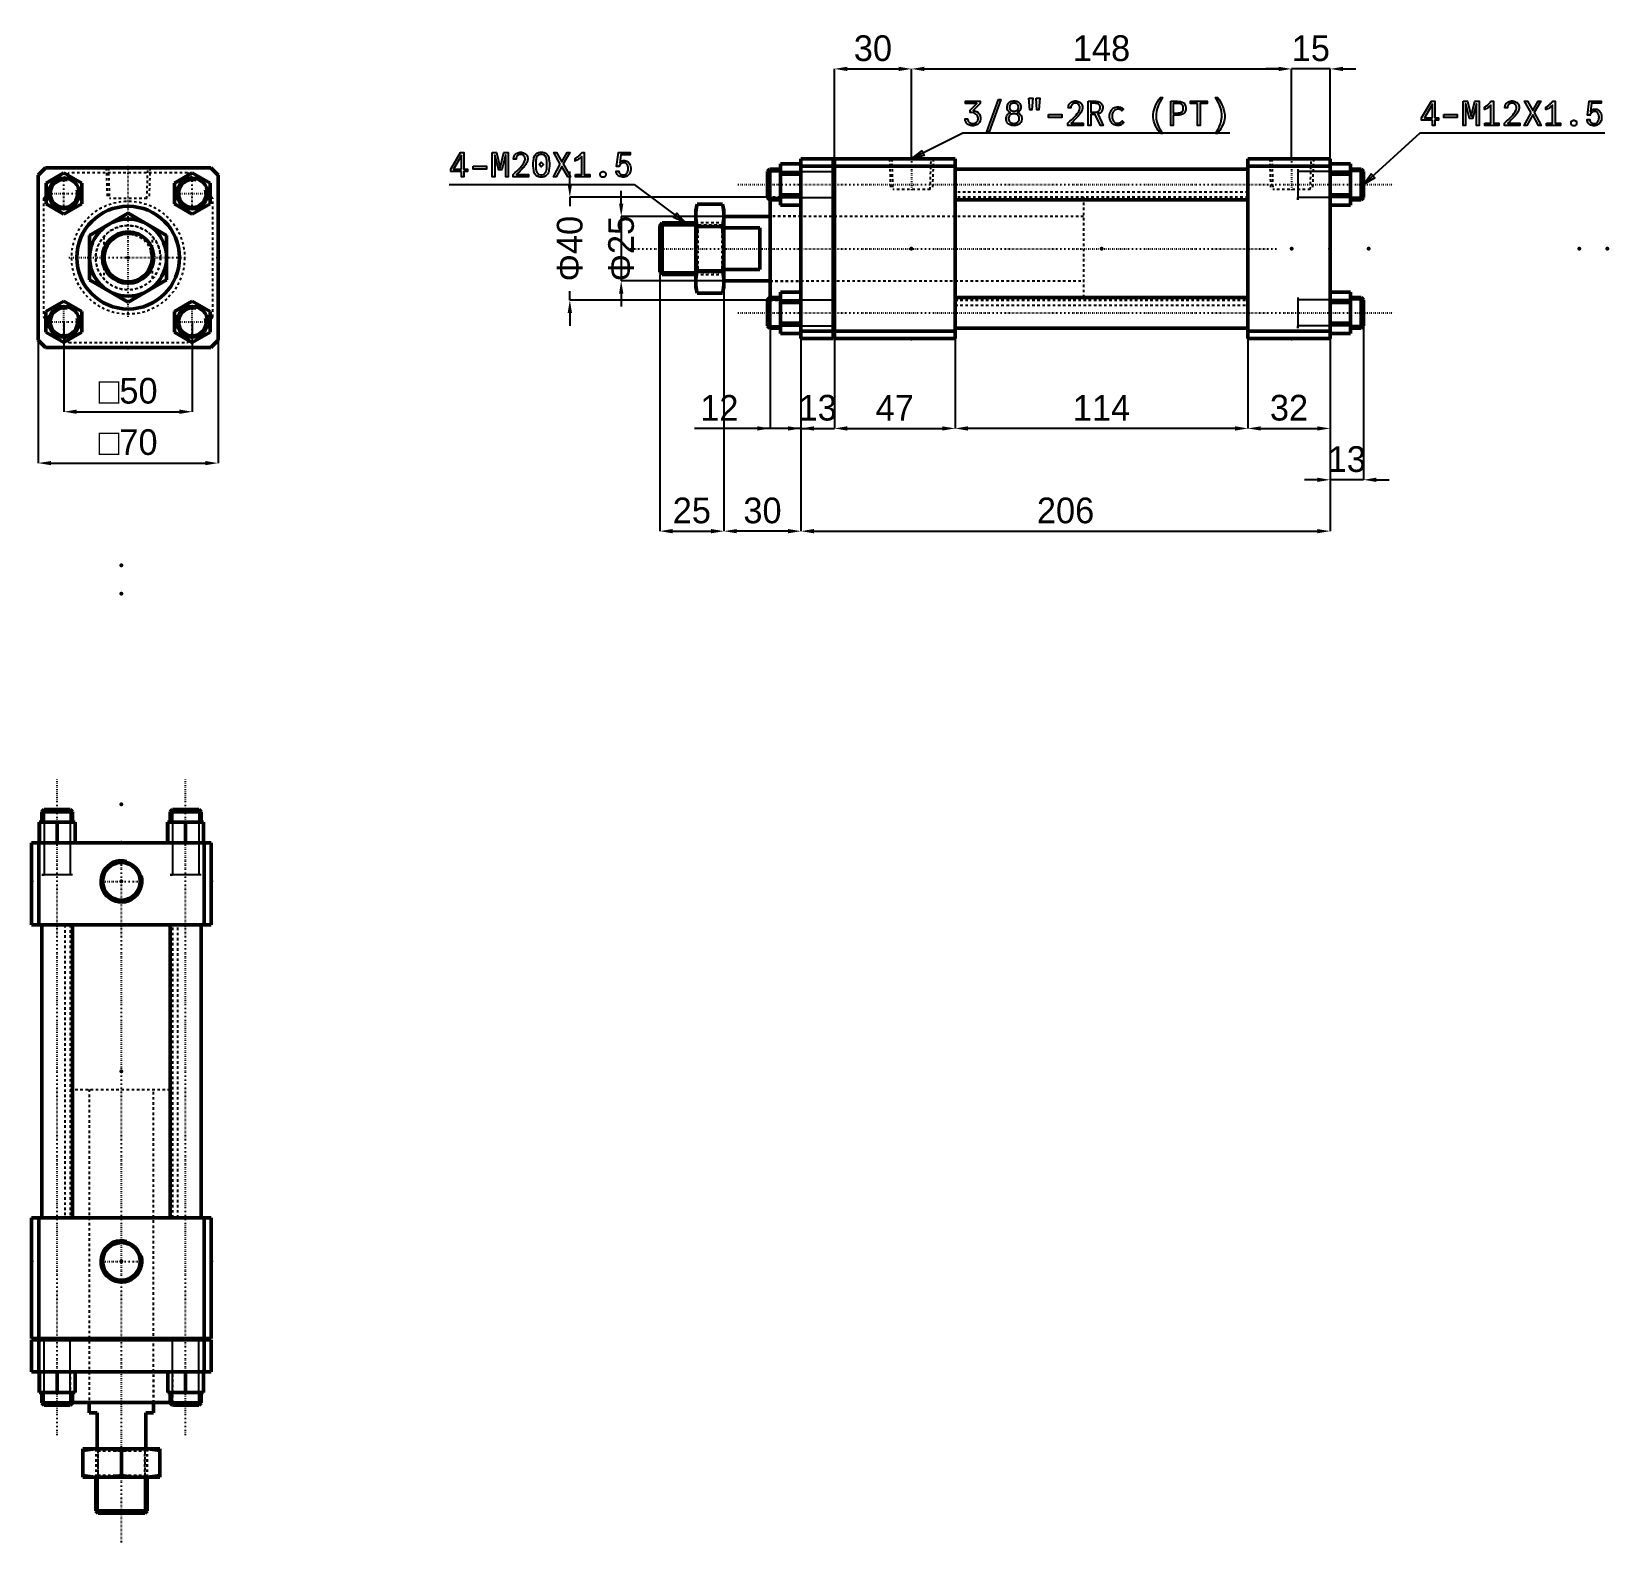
# Model space of a CAD drawing. Header units: millimetres. Extents: x -38 to 576, y -500 to 88.
import ezdxf

# ---------------------------------------------------------------- set-up
doc = ezdxf.new("R2010")
doc.units = ezdxf.units.MM
doc.linetypes.add('Center', pattern=[1.5, 0.45, -0.5, 0.05, -0.5])
doc.linetypes.add('Dashed', pattern=[2, 1, -1])
for name, color, linetype, lineweight in [('2d ConnectionPoints', 7, 'Continuous', 50), ('AM_0', 7, 'Continuous', 50), ('AM_5', 3, 'Continuous', 25), ('AM_7', 7, 'Center', 25), ('AM_9', 6, 'Dashed', 25)]:
    doc.layers.add(name, color=color, linetype=linetype, lineweight=lineweight)
doc.dimstyles.new('ISO-25', dxfattribs={"dimtxt": 2.5, "dimasz": 2.5, "dimexe": 1.25, "dimexo": 0.625, "dimtad": 1, "dimtxsty": 'Standard', "dimcen": 2.5, "dimadec": 0, "dimazin": 0, "dimtfac": 1, "dimtmove": 0, "dimatfit": 3, "dimfxl": 1, "dimarcsym": 0})

msp = doc.modelspace()

# ---------------------------------------------------------------- blocks, each defined once
blk = doc.blocks.new('1_HC_M20X1_5NUT_0_in_HC210_A_SD_40_50_0_A_0__0')
at = {"layer": 'AM_0'}
for p, q in [((-15, 8.66), (0, 17.32)), ((0, 17.32), (15, 8.66)), ((-15, -8.66), (-15, 8.66)), ((15, 8.66), (15, -8.66)), ((0, -17.32), (-15, -8.66)), ((15, -8.66), (0, -17.32))]:
    blk.add_line(p, q, dxfattribs=at)
blk.add_circle((0, 0), 15, dxfattribs=at)
at = {"layer": 'AM_9'}
blk.add_circle((0, 0), 9.19, dxfattribs=at)
blk = doc.blocks.new('2_HC210_A__40_50_0SD__rod__0_in_HC210_A_SD_40_50_0_A_0__0')
at = {"layer": 'AM_0'}
blk.add_circle((0, 0), 10, dxfattribs=at)
at = {"layer": 'AM_5'}
blk.add_arc((0, 0), 9.08, 75, 15, dxfattribs=at)
at = {"layer": 'AM_9'}
for p, q in [((-9.5, 8.12), (-9.5, -8.12)), ((9.5, -8.12), (9.5, 8.12))]:
    blk.add_line(p, q, dxfattribs=at)
blk.add_circle((0, 0), 12.5, dxfattribs=at)
blk = doc.blocks.new('3_A__SD_40_50_A___0__0_in_HC210_A_SD_40_50_0_A_0__0')
at = {"layer": 'AM_0'}
for p, q in [((-32.17, 35), (-35, 32.17)), ((-35, 32.17), (-35, -32.17)), ((32.17, 35), (-32.17, 35)), ((-25, 33.03), (-31.95, 29.01)), ((-18.05, 29.01), (-25, 33.03)), ((25, 33.03), (18.05, 29.01)), ((31.95, 29.01), (25, 33.03)), ((35, 32.17), (32.17, 35)), ((35, -32.17), (35, 32.17)), ((-31.95, 29.01), (-31.95, 20.99)), ((-18.05, 20.99), (-18.05, 29.01)), ((18.05, 29.01), (18.05, 20.99)), ((31.95, 20.99), (31.95, 29.01)), ((-31.95, 20.99), (-25, 16.97)), ((-25, 16.97), (-18.05, 20.99)), ((18.05, 20.99), (25, 16.97)), ((25, 16.97), (31.95, 20.99)), ((-25, -16.92), (-32, -20.96)), ((-18, -20.96), (-25, -16.92)), ((25, -16.92), (18, -20.96)), ((32, -20.96), (25, -16.92)), ((-32, -20.96), (-32, -29.04)), ((-18, -29.04), (-18, -20.96)), ((18, -20.96), (18, -29.04)), ((32, -29.04), (32, -20.96)), ((-32, -29.04), (-25, -33.08)), ((-25, -33.08), (-18, -29.04)), ((18, -29.04), (25, -33.08)), ((25, -33.08), (32, -29.04)), ((-35, -32.17), (-32.17, -35)), ((-32.17, -35), (32.17, -35)), ((32.17, -35), (35, -32.17))]:
    blk.add_line(p, q, dxfattribs=at)
for centre, radius in [((-25, 25), 6), ((25, 25), 6), ((0, 0), 20), ((-25, -25), 6), ((25, -25), 6)]:
    blk.add_circle(centre, radius, dxfattribs=at)
at = {"layer": 'AM_5', "linetype": 'Dashed'}
for p, q in [((-8.53, 35), (-8.16, 23)), ((8.53, 35), (8.16, 23))]:
    blk.add_line(p, q, dxfattribs=at)
at = {"layer": 'AM_5'}
for centre in [(-25, 25), (25, 25), (-25, -25), (25, -25)]:
    blk.add_arc(centre, 5.08, 75, 15, dxfattribs=at)
at = {"layer": 'AM_7'}
for p, q in [((-25, 18.7), (-25, 31.3)), ((0, -23.1), (0, 35.6)), ((25, 18.7), (25, 31.3)), ((-31.3, 25), (-18.7, 25)), ((18.7, 25), (31.3, 25)), ((-23.1, 0), (23.1, 0)), ((-25, -31.3), (-25, -18.7)), ((25, -31.3), (25, -18.7)), ((-31.3, -25), (-18.7, -25)), ((18.7, -25), (31.3, -25))]:
    blk.add_line(p, q, dxfattribs=at)
at = {"layer": 'AM_9'}
for p, q in [((-23.1, 33), (-25.1, 31)), ((23.1, 33), (-23.1, 33)), ((-7.67, 35), (-7.3, 23)), ((7.3, 23), (7.67, 35)), ((25.1, 31), (23.1, 33)), ((-31, 25.1), (-33, 23.1)), ((33, 23.1), (31, 25.1)), ((-33, 23.1), (-33, -23.1)), ((7.3, 23), (-7.3, 23)), ((33, -23.1), (33, 23.1)), ((-33, -23.1), (-31, -25.1)), ((31, -25.1), (33, -23.1)), ((-25.1, -31), (-23.1, -33)), ((-23.1, -33), (23.1, -33)), ((23.1, -33), (25.1, -31))]:
    blk.add_line(p, q, dxfattribs=at)
for radius in [22, 12.6]:
    blk.add_circle((0, 0), radius, dxfattribs=at)
blk = doc.blocks.new('*D4')
at = {"layer": 'AM_5', "color": 0, "lineweight": -2}
for p, q in [((-35, 0), (-35, -80)), ((35, 0), (35, -80)), ((-30, -80), (30, -80))]:
    blk.add_line(p, q, dxfattribs=at)
at = {"layer": 'AM_5', "color": 0}
for points in [[(-30, -79.17), (-30, -80.83), (-35, -80)], [(30, -80.83), (30, -79.17), (35, -80)]]:
    blk.add_solid(points, dxfattribs=at)
at = {"layer": 'Defpoints', "color": 0}
for p in [(-35, 0), (35, 0), (35, -80)]:
    blk.add_point(p, dxfattribs=at)
at = {"layer": 'AM_5', "color": 0, "insert": (0, -71.89), "char_height": 10, "attachment_point": 5}
blk.add_mtext('□70', dxfattribs=at)
blk = doc.blocks.new('*D5')
at = {"layer": 'AM_5', "color": 0, "lineweight": -2}
for p, q in [((-25, -25), (-25, -60)), ((25, -25), (25, -60)), ((-20, -60), (20, -60))]:
    blk.add_line(p, q, dxfattribs=at)
at = {"layer": 'AM_5', "color": 0}
for points in [[(-20, -59.17), (-20, -60.83), (-25, -60)], [(20, -60.83), (20, -59.17), (25, -60)]]:
    blk.add_solid(points, dxfattribs=at)
at = {"layer": 'Defpoints', "color": 0}
for p in [(-25, -25), (25, -25), (25, -60)]:
    blk.add_point(p, dxfattribs=at)
at = {"layer": 'AM_5', "color": 0, "insert": (0, -51.89), "char_height": 10, "attachment_point": 5}
blk.add_mtext('□50', dxfattribs=at)
blk = doc.blocks.new('1_HC_M20X1_5NUT_0_in_HC210_A_SD_40_50_0_A_0__2')
at = {"layer": 'AM_0'}
for p, q in [((-53.38, 17.32), (-54, 15)), ((-54, 15), (-54, -15)), ((-53.38, 17.32), (-43.62, 17.32)), ((-43, 15), (-43.62, 17.32)), ((-43, 15), (-43, -15)), ((-53.38, 8.66), (-43.62, 8.66)), ((-53.38, -8.66), (-43.62, -8.66)), ((-54, -15), (-53.38, -17.32)), ((-53.38, -17.32), (-43.62, -17.32)), ((-43.62, -17.32), (-43, -15))]:
    blk.add_line(p, q, dxfattribs=at)
for points in [[(-53.38, 17.32), (-53.64, 16.24), (-53.83, 15.17), (-53.96, 14.08), (-54, 12.99)], [(-54, 12.99), (-53.96, 11.91), (-53.84, 10.83), (-53.64, 9.74), (-53.38, 8.66)], [(-43, 12.99), (-43.04, 14.07), (-43.16, 15.16), (-43.36, 16.24), (-43.62, 17.32)], [(-43.62, 8.66), (-43.36, 9.74), (-43.17, 10.82), (-43.04, 11.9), (-43, 12.99)], [(-53.38, 8.66), (-53.64, 6.51), (-53.83, 4.35), (-53.96, 2.18), (-54, 0)], [(-43, 0), (-43.04, 2.23), (-43.17, 4.46), (-43.37, 6.56), (-43.62, 8.66)], [(-54, 0), (-53.96, -2.23), (-53.83, -4.46), (-53.63, -6.56), (-53.38, -8.66)], [(-43.62, -8.66), (-43.36, -6.51), (-43.17, -4.35), (-43.04, -2.18), (-43, 0)], [(-53.38, -8.66), (-53.64, -9.74), (-53.83, -10.82), (-53.96, -11.9), (-54, -12.99)], [(-43, -12.99), (-43.04, -11.91), (-43.16, -10.83), (-43.36, -9.74), (-43.62, -8.66)], [(-54, -12.99), (-53.96, -14.07), (-53.84, -15.16), (-53.64, -16.24), (-53.38, -17.32)], [(-43.62, -17.32), (-43.36, -16.24), (-43.17, -15.17), (-43.04, -14.08), (-43, -12.99)]]:
    blk.add_lwpolyline(points, dxfattribs=at)
at = {"layer": 'AM_5', "linetype": 'Dashed'}
for p, q in [((-43, 10), (-54, 10)), ((-43, -10), (-54, -10))]:
    blk.add_line(p, q, dxfattribs=at)
at = {"layer": 'AM_9'}
for p, q in [((-53.19, 9.19), (-54, 10)), ((-43.81, 9.19), (-53.19, 9.19)), ((-53.19, 9.19), (-53.19, -9.19)), ((-43, 10), (-43.81, 9.19)), ((-43.81, 9.19), (-43.81, -9.19)), ((-54, -10), (-53.19, -9.19)), ((-53.19, -9.19), (-43.81, -9.19)), ((-43.81, -9.19), (-43, -10))]:
    blk.add_line(p, q, dxfattribs=at)
blk = doc.blocks.new('2_HC210_A__40_50_0SD__rod__0_in_HC210_A_SD_40_50_0_A_0__2')
at = {"layer": 'AM_0'}
for p, q in [((-25, 12.5), (-43, 12.5)), ((-67.08, 10), (-68, 9.08)), ((-68, 9.08), (-68, -9.08)), ((-54, 10), (-67.08, 10)), ((-67.08, 10), (-67.08, -10)), ((-29, 8.12), (-43, 8.12)), ((-29, -8.12), (-29, 8.12)), ((-68, -9.08), (-67.08, -10)), ((-67.08, -10), (-54, -10)), ((-29, -8.12), (-43, -8.12)), ((-43, -12.5), (-25, -12.5))]:
    blk.add_line(p, q, dxfattribs=at)
at = {"layer": 'AM_5'}
for p, q in [((-68, 9.08), (-54, 9.08)), ((-68, -9.08), (-54, -9.08))]:
    blk.add_line(p, q, dxfattribs=at)
at = {"layer": 'AM_5', "linetype": 'Dashed'}
for p, q in [((-54, 9.08), (-43, 9.08)), ((-43, 10), (-43, 9.08)), ((-54, -9.08), (-43, -9.08)), ((-43, -10), (-43, -9.08))]:
    blk.add_line(p, q, dxfattribs=at)
at = {"layer": 'AM_7'}
blk.add_line((-79.45, 0), (172.45, 0), dxfattribs=at)
at = {"layer": 'AM_9'}
for p, q in [((161, 20), (97, 20)), ((97, 20), (97, -20)), ((97, 12.5), (-25, 12.5)), ((-43, 10), (-54, 10)), ((-54, -10), (-43, -10)), ((-25, -12.5), (97, -12.5)), ((97, -20), (161, -20))]:
    blk.add_line(p, q, dxfattribs=at)
blk = doc.blocks.new('3_A__SD_40_50_A___0__0_in_HC210_A_SD_40_50_0_A_0__2')
at = {"layer": 'AM_0'}
for p, q in [((-25.08, 31), (-26, 30.08)), ((-21, 31), (-25.08, 31)), ((-25.08, 31), (-25.08, 19)), ((-21, 33.03), (-13, 33.03)), ((-21, 16.97), (-21, 33.03)), ((-0.5, 35), (-13, 35)), ((-13, -35), (-13, 35)), ((-0.5, 32.17), (-13, 32.17)), ((-0.5, 35), (-0.5, -35)), ((-0.5, 33), (0, 33)), ((0, 31), (-0.5, 31)), ((47, 35), (0, 35)), ((0, 35), (0, -35)), ((47, 32.17), (0, 32.17)), ((47, -35), (47, 35)), ((161, 31), (47, 31)), ((161, -35), (161, 35)), ((193, 35), (161, 35)), ((193, 32.17), (161, 32.17)), ((193, -35), (193, 35)), ((201, 33.03), (193, 33.03)), ((201, 16.97), (201, 33.03)), ((205.08, 31), (201, 31)), ((206, 30.08), (205.08, 31)), ((205.08, 31), (205.08, 19)), ((-26, 30.08), (-26, 19.92)), ((-21, 29.01), (-13, 29.01)), ((-0.5, 25.1), (0, 25.1)), ((201, 29.01), (193, 29.01)), ((206, 30.08), (206, 19.92)), ((-26, 19.92), (-25.08, 19)), ((-25.08, 19), (-21, 19)), ((-25, -19), (-25, 19)), ((-21, 20.99), (-13, 20.99)), ((-0.5, 23.1), (0, 23.1)), ((47, 19), (161, 19)), ((201, 20.99), (193, 20.99)), ((201, 19), (205.08, 19)), ((205.08, 19), (206, 19.92)), ((-21, 16.97), (-13, 16.97)), ((201, 16.97), (193, 16.97)), ((-21, -16.92), (-13, -16.92)), ((-21, -33.08), (-21, -16.92)), ((201, -16.92), (193, -16.92)), ((201, -33.08), (201, -16.92)), ((-25.08, -19), (-26, -19.92)), ((-26, -19.92), (-26, -30.08)), ((-21, -19), (-25.08, -19)), ((-25.08, -19), (-25.08, -31)), ((-21, -20.96), (-13, -20.96)), ((-0.5, -23.1), (0, -23.1)), ((161, -19), (47, -19)), ((201, -20.96), (193, -20.96)), ((205.08, -19), (201, -19)), ((206, -19.92), (205.08, -19)), ((205.08, -19), (205.08, -31)), ((206, -19.92), (206, -30.08)), ((-26, -30.08), (-25.08, -31)), ((-21, -29.04), (-13, -29.04)), ((0, -25.1), (-0.5, -25.1)), ((201, -29.04), (193, -29.04)), ((205.08, -31), (206, -30.08)), ((-25.08, -31), (-21, -31)), ((-21, -33.08), (-13, -33.08)), ((-0.5, -32.17), (-13, -32.17)), ((-0.5, -35), (-13, -35)), ((-0.5, -31), (0, -31)), ((-0.5, -33), (0, -33)), ((47, -32.17), (0, -32.17)), ((47, -35), (0, -35)), ((47, -31), (161, -31)), ((193, -32.17), (161, -32.17)), ((193, -35), (161, -35)), ((201, -33.08), (193, -33.08)), ((201, -31), (205.08, -31))]:
    blk.add_line(p, q, dxfattribs=at)
at = {"layer": 'AM_5'}
for p, q in [((-0.5, 31), (-0.5, 30.08)), ((-0.5, 31), (-0.5, 19)), ((180.5, 31), (180.5, 30.08)), ((180.5, 31), (180.5, 19)), ((-26, 30.08), (-0.5, 30.08)), ((206, 30.08), (180.5, 30.08)), ((-26, 19.92), (-0.5, 19.92)), ((-0.5, 19), (-0.5, 19.92)), ((206, 19.92), (180.5, 19.92)), ((180.5, 19), (180.5, 19.92)), ((-26, -19.92), (-0.5, -19.92)), ((-0.5, -19), (-0.5, -19.92)), ((-0.5, -19), (-0.5, -31)), ((180.5, -19), (180.5, -19.92)), ((180.5, -19), (180.5, -31)), ((206, -19.92), (180.5, -19.92)), ((-26, -30.08), (-0.5, -30.08)), ((-0.5, -31), (-0.5, -30.08)), ((206, -30.08), (180.5, -30.08)), ((180.5, -31), (180.5, -30.08))]:
    blk.add_line(p, q, dxfattribs=at)
at = {"layer": 'AM_5', "linetype": 'Dashed'}
for p, q in [((21.47, 35), (21.84, 23)), ((38.53, 35), (38.16, 23)), ((169.47, 35), (169.84, 23)), ((186.53, 35), (186.16, 23))]:
    blk.add_line(p, q, dxfattribs=at)
at = {"layer": 'AM_7'}
for p, q in [((30, 35.6), (30, 22.4)), ((178, 35.6), (178, 22.4)), ((-37.6, 25), (217.6, 25)), ((-37.6, -25), (217.6, -25))]:
    blk.add_line(p, q, dxfattribs=at)
at = {"layer": 'AM_9'}
for p, q in [((22.33, 35), (22.7, 23)), ((37.3, 23), (37.67, 35)), ((170.33, 35), (170.7, 23)), ((185.3, 23), (185.67, 35)), ((-25, 19), (-25, 20)), ((-13, 20), (-25, 20)), ((37.3, 23), (22.7, 23)), ((161, 22), (47, 22)), ((161, 20), (47, 20)), ((185.3, 23), (170.7, 23)), ((-13, 12.6), (-25, 12.6)), ((47, 12.5), (-13, 12.5)), ((-25, -12.6), (-13, -12.6)), ((-13, -12.5), (47, -12.5)), ((-25, -20), (-25, -19)), ((-25, -20), (-13, -20)), ((47, -20), (161, -20)), ((47, -22), (161, -22))]:
    blk.add_line(p, q, dxfattribs=at)
blk = doc.blocks.new('*D24')
at = {"layer": 'AM_5', "color": 0, "lineweight": -2}
for p, q in [((274.98, 38.5), (274.98, 73.5)), ((279.98, 73.5), (299.98, 73.5)), ((304.98, 38.5), (304.98, 73.5))]:
    blk.add_line(p, q, dxfattribs=at)
at = {"layer": 'AM_5', "color": 0}
for points in [[(279.98, 74.33), (279.98, 72.66), (274.98, 73.5)], [(299.98, 72.66), (299.98, 74.33), (304.98, 73.5)]]:
    blk.add_solid(points, dxfattribs=at)
at = {"layer": 'Defpoints', "color": 0}
for p in [(304.98, 73.5), (274.98, 38.5), (304.98, 38.5)]:
    blk.add_point(p, dxfattribs=at)
at = {"layer": 'AM_5', "color": 0, "insert": (289.98, 81.5), "char_height": 10, "attachment_point": 5}
blk.add_mtext('30', dxfattribs=at)
blk = doc.blocks.new('*D25')
at = {"layer": 'AM_5', "color": 0, "lineweight": -2}
for p, q in [((304.98, 38.5), (304.98, 73.5)), ((309.98, 73.5), (447.98, 73.5)), ((452.98, 38.5), (452.98, 73.5))]:
    blk.add_line(p, q, dxfattribs=at)
at = {"layer": 'AM_5', "color": 0}
for points in [[(309.98, 74.33), (309.98, 72.66), (304.98, 73.5)], [(447.98, 72.66), (447.98, 74.33), (452.98, 73.5)]]:
    blk.add_solid(points, dxfattribs=at)
at = {"layer": 'Defpoints', "color": 0}
for p in [(452.98, 73.5), (304.98, 38.5), (452.98, 38.5)]:
    blk.add_point(p, dxfattribs=at)
at = {"layer": 'AM_5', "color": 0, "insert": (378.98, 81.5), "char_height": 10, "attachment_point": 5}
blk.add_mtext('148', dxfattribs=at)
blk = doc.blocks.new('*D26')
at = {"layer": 'AM_5', "color": 0, "lineweight": -2}
for p, q in [((447.98, 73.5), (442.98, 73.5)), ((452.98, 38.5), (452.98, 73.5)), ((467.98, 73.5), (452.98, 73.5)), ((467.98, 38.5), (467.98, 73.5)), ((472.98, 73.5), (477.98, 73.5))]:
    blk.add_line(p, q, dxfattribs=at)
at = {"layer": 'AM_5', "color": 0}
for points in [[(447.98, 72.66), (447.98, 74.33), (452.98, 73.5)], [(472.98, 74.33), (472.98, 72.66), (467.98, 73.5)]]:
    blk.add_solid(points, dxfattribs=at)
at = {"layer": 'Defpoints', "color": 0}
for p in [(452.98, 73.5), (452.98, 38.5), (467.98, 38.5)]:
    blk.add_point(p, dxfattribs=at)
at = {"layer": 'AM_5', "color": 0, "insert": (460.48, 81.5), "char_height": 10, "attachment_point": 5}
blk.add_mtext('15', dxfattribs=at)
blk = doc.blocks.new('*D27')
at = {"layer": 'AM_5', "color": 0, "lineweight": -2}
for p, q in [((249.98, -16.5), (249.98, -66.5)), ((261.98, -31.5), (261.98, -66.5)), ((249.98, -66.5), (220.55, -66.5)), ((261.98, -66.5), (249.98, -66.5)), ((266.98, -66.5), (271.98, -66.5))]:
    blk.add_line(p, q, dxfattribs=at)
at = {"layer": 'AM_5', "color": 0}
for points in [[(244.98, -67.34), (244.98, -65.67), (249.98, -66.5)], [(266.98, -65.67), (266.98, -67.34), (261.98, -66.5)]]:
    blk.add_solid(points, dxfattribs=at)
at = {"layer": 'Defpoints', "color": 0}
for p in [(249.98, -16.5), (261.98, -31.5), (249.98, -66.5)]:
    blk.add_point(p, dxfattribs=at)
at = {"layer": 'AM_5', "color": 0, "insert": (230.21, -58.5), "char_height": 10, "attachment_point": 5}
blk.add_mtext('12', dxfattribs=at)
blk = doc.blocks.new('*D28')
at = {"layer": 'AM_5', "color": 0, "lineweight": -2}
for p, q in [((261.98, -31.5), (261.98, -66.5)), ((274.98, -31.5), (274.98, -66.5)), ((256.98, -66.5), (251.98, -66.5)), ((261.98, -66.5), (274.98, -66.5)), ((279.98, -66.5), (284.98, -66.5))]:
    blk.add_line(p, q, dxfattribs=at)
at = {"layer": 'AM_5', "color": 0}
for points in [[(256.98, -67.34), (256.98, -65.67), (261.98, -66.5)], [(279.98, -65.67), (279.98, -67.34), (274.98, -66.5)]]:
    blk.add_solid(points, dxfattribs=at)
at = {"layer": 'Defpoints', "color": 0}
for p in [(261.98, -31.5), (274.98, -31.5), (274.98, -66.5)]:
    blk.add_point(p, dxfattribs=at)
at = {"layer": 'AM_5', "color": 0, "insert": (268.48, -58.5), "char_height": 10, "attachment_point": 5}
blk.add_mtext('13', dxfattribs=at)
blk = doc.blocks.new('*D29')
at = {"layer": 'AM_5', "color": 0, "lineweight": -2}
for p, q in [((274.98, -31.5), (274.98, -66.5)), ((321.98, -31.5), (321.98, -66.5)), ((279.98, -66.5), (316.98, -66.5))]:
    blk.add_line(p, q, dxfattribs=at)
at = {"layer": 'AM_5', "color": 0}
for points in [[(279.98, -65.67), (279.98, -67.34), (274.98, -66.5)], [(316.98, -67.34), (316.98, -65.67), (321.98, -66.5)]]:
    blk.add_solid(points, dxfattribs=at)
at = {"layer": 'Defpoints', "color": 0}
for p in [(274.98, -31.5), (321.98, -31.5), (321.98, -66.5)]:
    blk.add_point(p, dxfattribs=at)
at = {"layer": 'AM_5', "color": 0, "insert": (298.48, -58.5), "char_height": 10, "attachment_point": 5}
blk.add_mtext('47', dxfattribs=at)
blk = doc.blocks.new('*D30')
at = {"layer": 'AM_5', "color": 0, "lineweight": -2}
for p, q in [((435.98, -31.5), (435.98, -66.5)), ((467.98, -31.5), (467.98, -66.5)), ((440.98, -66.5), (462.98, -66.5))]:
    blk.add_line(p, q, dxfattribs=at)
at = {"layer": 'AM_5', "color": 0}
for points in [[(440.98, -65.67), (440.98, -67.34), (435.98, -66.5)], [(462.98, -67.34), (462.98, -65.67), (467.98, -66.5)]]:
    blk.add_solid(points, dxfattribs=at)
at = {"layer": 'Defpoints', "color": 0}
for p in [(435.98, -31.5), (467.98, -31.5), (467.98, -66.5)]:
    blk.add_point(p, dxfattribs=at)
at = {"layer": 'AM_5', "color": 0, "insert": (451.98, -58.5), "char_height": 10, "attachment_point": 5}
blk.add_mtext('32', dxfattribs=at)
blk = doc.blocks.new('*D31')
at = {"layer": 'AM_5', "color": 0, "lineweight": -2}
for p, q in [((321.98, -31.5), (321.98, -66.5)), ((435.98, -31.5), (435.98, -66.5)), ((430.98, -66.5), (326.98, -66.5))]:
    blk.add_line(p, q, dxfattribs=at)
at = {"layer": 'AM_5', "color": 0}
for points in [[(326.98, -65.67), (326.98, -67.34), (321.98, -66.5)], [(430.98, -67.34), (430.98, -65.67), (435.98, -66.5)]]:
    blk.add_solid(points, dxfattribs=at)
at = {"layer": 'Defpoints', "color": 0}
for p in [(321.98, -31.5), (435.98, -31.5), (321.98, -66.5)]:
    blk.add_point(p, dxfattribs=at)
at = {"layer": 'AM_5', "color": 0, "insert": (378.98, -58.5), "char_height": 10, "attachment_point": 5}
blk.add_mtext('114', dxfattribs=at)
blk = doc.blocks.new('*D32')
at = {"layer": 'AM_5', "color": 0, "lineweight": -2}
for p, q in [((480.98, -21.5), (480.98, -86.5)), ((467.98, -31.5), (467.98, -86.5)), ((462.98, -86.5), (457.98, -86.5)), ((480.98, -86.5), (467.98, -86.5)), ((485.98, -86.5), (490.98, -86.5))]:
    blk.add_line(p, q, dxfattribs=at)
at = {"layer": 'AM_5', "color": 0}
for points in [[(462.98, -87.34), (462.98, -85.67), (467.98, -86.5)], [(485.98, -85.67), (485.98, -87.34), (480.98, -86.5)]]:
    blk.add_solid(points, dxfattribs=at)
at = {"layer": 'Defpoints', "color": 0}
for p in [(480.98, -21.5), (467.98, -31.5), (467.98, -86.5)]:
    blk.add_point(p, dxfattribs=at)
at = {"layer": 'AM_5', "color": 0, "insert": (474.48, -78.5), "char_height": 10, "attachment_point": 5}
blk.add_mtext('13', dxfattribs=at)
blk = doc.blocks.new('*D33')
at = {"layer": 'AM_5', "color": 0, "lineweight": -2}
for p, q in [((206.98, -6.5), (206.98, -106.5)), ((231.98, -9), (231.98, -106.5)), ((211.98, -106.5), (226.98, -106.5))]:
    blk.add_line(p, q, dxfattribs=at)
at = {"layer": 'AM_5', "color": 0}
for points in [[(211.98, -105.67), (211.98, -107.34), (206.98, -106.5)], [(226.98, -107.34), (226.98, -105.67), (231.98, -106.5)]]:
    blk.add_solid(points, dxfattribs=at)
at = {"layer": 'Defpoints', "color": 0}
for p in [(206.98, -6.5), (231.98, -9), (231.98, -106.5)]:
    blk.add_point(p, dxfattribs=at)
at = {"layer": 'AM_5', "color": 0, "insert": (219.48, -98.5), "char_height": 10, "attachment_point": 5}
blk.add_mtext('25', dxfattribs=at)
blk = doc.blocks.new('*D34')
at = {"layer": 'AM_5', "color": 0, "lineweight": -2}
for p, q in [((231.98, -9), (231.98, -106.5)), ((261.98, -31.5), (261.98, -106.5)), ((256.98, -106.5), (236.98, -106.5))]:
    blk.add_line(p, q, dxfattribs=at)
at = {"layer": 'AM_5', "color": 0}
for points in [[(236.98, -105.67), (236.98, -107.34), (231.98, -106.5)], [(256.98, -107.34), (256.98, -105.67), (261.98, -106.5)]]:
    blk.add_solid(points, dxfattribs=at)
at = {"layer": 'Defpoints', "color": 0}
for p in [(231.98, -9), (261.98, -31.5), (231.98, -106.5)]:
    blk.add_point(p, dxfattribs=at)
at = {"layer": 'AM_5', "color": 0, "insert": (246.98, -98.5), "char_height": 10, "attachment_point": 5}
blk.add_mtext('30', dxfattribs=at)
blk = doc.blocks.new('*D35')
at = {"layer": 'AM_5', "color": 0, "lineweight": -2}
for p, q in [((261.98, -31.5), (261.98, -106.5)), ((467.98, -31.5), (467.98, -106.5)), ((266.98, -106.5), (462.98, -106.5))]:
    blk.add_line(p, q, dxfattribs=at)
at = {"layer": 'AM_5', "color": 0}
for points in [[(266.98, -105.67), (266.98, -107.34), (261.98, -106.5)], [(462.98, -107.34), (462.98, -105.67), (467.98, -106.5)]]:
    blk.add_solid(points, dxfattribs=at)
at = {"layer": 'Defpoints', "color": 0}
for p in [(261.98, -31.5), (467.98, -31.5), (467.98, -106.5)]:
    blk.add_point(p, dxfattribs=at)
at = {"layer": 'AM_5', "color": 0, "insert": (364.98, -98.5), "char_height": 10, "attachment_point": 5}
blk.add_mtext('206', dxfattribs=at)
blk = doc.blocks.new('*D36')
at = {"layer": 'AM_5', "color": 0, "lineweight": -2}
for p, q in [((191.98, 21), (191.98, 26)), ((231.98, 16), (191.98, 16)), ((191.98, 16), (191.98, -9)), ((231.98, -9), (191.98, -9)), ((191.98, -14), (191.98, -19))]:
    blk.add_line(p, q, dxfattribs=at)
at = {"layer": 'AM_5', "color": 0}
for points in [[(191.15, 21), (192.81, 21), (191.98, 16)], [(192.81, -14), (191.15, -14), (191.98, -9)]]:
    blk.add_solid(points, dxfattribs=at)
at = {"layer": 'Defpoints', "color": 0}
for p in [(231.98, 16), (191.98, -9), (231.98, -9)]:
    blk.add_point(p, dxfattribs=at)
at = {"layer": 'AM_5', "color": 0, "insert": (191.98, 3.5), "char_height": 10, "attachment_point": 5, "rotation": 90}
blk.add_mtext('Φ25', dxfattribs=at)
blk = doc.blocks.new('*D37')
at = {"layer": 'AM_5', "color": 0, "lineweight": -2}
for p, q in [((171.98, 28.5), (171.98, 33.5)), ((249.98, 23.5), (171.98, 23.5)), ((171.98, 23.5), (171.98, 20)), ((171.98, -16.5), (171.98, -13.01)), ((249.98, -16.5), (171.98, -16.5)), ((171.98, -21.5), (171.98, -26.5))]:
    blk.add_line(p, q, dxfattribs=at)
at = {"layer": 'AM_5', "color": 0}
for points in [[(171.15, 28.5), (172.81, 28.5), (171.98, 23.5)], [(172.81, -21.5), (171.15, -21.5), (171.98, -16.5)]]:
    blk.add_solid(points, dxfattribs=at)
at = {"layer": 'Defpoints', "color": 0}
for p in [(249.98, 23.5), (171.98, -16.5), (249.98, -16.5)]:
    blk.add_point(p, dxfattribs=at)
at = {"layer": 'AM_5', "color": 0, "insert": (171.98, 3.5), "char_height": 10, "attachment_point": 5, "rotation": 90}
blk.add_mtext('Φ40', dxfattribs=at)
blk = doc.blocks.new('1_HC_M20X1_5NUT_0_in_HC210_A_SD_40_50_0_A_0__4')
at = {"layer": 'AM_0'}
for p, q in [((-15, -43), (15, -43)), ((-15, -54), (-15, -43)), ((0, -53.38), (0, -43.62)), ((15, -43), (15, -54)), ((-15, -54), (15, -54))]:
    blk.add_line(p, q, dxfattribs=at)
for points in [[(-7.5, -43), (-9.38, -43.04), (-11.25, -43.16), (-13.13, -43.36), (-15, -43.62)], [(0, -43.62), (-1.86, -43.36), (-3.73, -43.17), (-5.62, -43.04), (-7.5, -43)], [(7.5, -43), (5.62, -43.04), (3.75, -43.16), (1.87, -43.36), (0, -43.62)], [(15, -43.62), (13.14, -43.36), (11.27, -43.17), (9.38, -43.04), (7.5, -43)], [(-15, -53.38), (-13.14, -53.64), (-11.27, -53.83), (-9.38, -53.96), (-7.5, -54)], [(-7.5, -54), (-5.62, -53.96), (-3.75, -53.84), (-1.87, -53.64), (0, -53.38)], [(0, -53.38), (1.86, -53.64), (3.73, -53.83), (5.62, -53.96), (7.5, -54)], [(7.5, -54), (9.38, -53.96), (11.25, -53.84), (13.13, -53.64), (15, -53.38)]]:
    blk.add_lwpolyline(points, dxfattribs=at)
at = {"layer": 'AM_5', "linetype": 'Dashed'}
for p, q in [((-10, -43), (-10, -54)), ((10, -43), (10, -54))]:
    blk.add_line(p, q, dxfattribs=at)
at = {"layer": 'AM_9'}
for p, q in [((-10, -43), (-9.19, -43.81)), ((-9.19, -43.81), (-9.19, -53.19)), ((-9.19, -43.81), (9.19, -43.81)), ((9.19, -43.81), (10, -43)), ((9.19, -53.19), (9.19, -43.81)), ((-9.19, -53.19), (-10, -54)), ((-9.19, -53.19), (9.19, -53.19)), ((10, -54), (9.19, -53.19))]:
    blk.add_line(p, q, dxfattribs=at)
blk = doc.blocks.new('2_HC210_A__40_50_0SD__rod__0_in_HC210_A_SD_40_50_0_A_0__4')
at = {"layer": 'AM_0'}
for p, q in [((-12.5, -25), (-12.5, -29)), ((-9.5, -29), (-12.5, -29)), ((-9.5, -29), (-9.5, -43)), ((9.5, -29), (9.5, -43)), ((12.5, -29), (9.5, -29)), ((12.5, -29), (12.5, -25)), ((-10, -54), (-10, -67.08)), ((10, -67.08), (10, -54)), ((-10, -67.08), (10, -67.08)), ((-10, -67.08), (-9.08, -68)), ((9.08, -68), (10, -67.08)), ((-9.08, -68), (9.08, -68))]:
    blk.add_line(p, q, dxfattribs=at)
at = {"layer": 'AM_5', "linetype": 'Dashed'}
for p, q in [((-10, -43), (-9.08, -43)), ((-9.08, -54), (-9.08, -43)), ((9.08, -54), (9.08, -43)), ((10, -43), (9.08, -43))]:
    blk.add_line(p, q, dxfattribs=at)
at = {"layer": 'AM_5'}
for p, q in [((-9.08, -68), (-9.08, -54)), ((9.08, -68), (9.08, -54))]:
    blk.add_line(p, q, dxfattribs=at)
at = {"layer": 'AM_9'}
for p, q in [((-20, 161), (-20, 97)), ((20, 97), (20, 161)), ((-20, 97), (20, 97)), ((-12.5, 97), (-12.5, -25)), ((12.5, -25), (12.5, 97)), ((-10, -43), (-10, -54)), ((10, -54), (10, -43))]:
    blk.add_line(p, q, dxfattribs=at)
blk = doc.blocks.new('3_A__SD_40_50_A___0__0_in_HC210_A_SD_40_50_0_A_0__4')
at = {"layer": 'AM_0'}
for p, q in [((-30.08, 206), (-31, 205.08)), ((-31, 205.08), (-31, 201)), ((-31, 205.08), (-19, 205.08)), ((-30.08, 206), (-19.92, 206)), ((-19, 205.08), (-19.92, 206)), ((-19, 201), (-19, 205.08)), ((19.92, 206), (19, 205.08)), ((19, 205.08), (19, 201)), ((19, 205.08), (31, 205.08)), ((19.92, 206), (30.08, 206)), ((31, 205.08), (30.08, 206)), ((31, 201), (31, 205.08)), ((-18, 201), (-32, 201)), ((-32, 201), (-32, 193)), ((-31.95, 201), (-31.95, 193)), ((-25, 201), (-25, 193)), ((-18.05, 201), (-18.05, 193)), ((-18, 201), (-18, 193)), ((32, 201), (18, 201)), ((18, 201), (18, 193)), ((18.05, 201), (18.05, 193)), ((25, 201), (25, 193)), ((31.95, 201), (31.95, 193)), ((32, 201), (32, 193)), ((-35, 193), (-35, 161)), ((35, 193), (-35, 193)), ((-32.17, 193), (-32.17, 161)), ((32.17, 193), (32.17, 161)), ((35, 193), (35, 161)), ((35, 161), (-35, 161)), ((-31, 161), (-31, 47)), ((-19, 47), (-19, 161)), ((19, 161), (19, 47)), ((31, 47), (31, 161)), ((-35, 47), (-35, 0)), ((35, 47), (-35, 47)), ((-32.17, 47), (-32.17, 0)), ((32.17, 47), (32.17, 0)), ((35, 47), (35, 0)), ((-35, 0), (35, 0)), ((-33, -0.5), (-33, 0)), ((-31, 0), (-31, -0.5)), ((-25.1, -0.5), (-25.1, 0)), ((-23.1, -0.5), (-23.1, 0)), ((23.1, -0.5), (23.1, 0)), ((25.1, 0), (25.1, -0.5)), ((31, -0.5), (31, 0)), ((33, -0.5), (33, 0)), ((-35, -0.5), (35, -0.5)), ((-35, -0.5), (-35, -13)), ((-32.17, -0.5), (-32.17, -13)), ((32.17, -0.5), (32.17, -13)), ((35, -0.5), (35, -13)), ((35, -13), (-35, -13)), ((-32, -21), (-32, -13)), ((-31.95, -21), (-31.95, -13)), ((-25, -21), (-25, -13)), ((-18.05, -21), (-18.05, -13)), ((18.05, -21), (18.05, -13)), ((25, -21), (25, -13)), ((31.95, -21), (31.95, -13)), ((32, -21), (32, -13)), ((-18.05, -21), (-32, -21)), ((-31, -21), (-31, -25.08)), ((-19, -25.08), (-19, -21)), ((32, -21), (18.05, -21)), ((19, -21), (19, -25.08)), ((31, -25.08), (31, -21)), ((-31, -25.08), (-19, -25.08)), ((-31, -25.08), (-30.08, -26)), ((-30.08, -26), (-19.92, -26)), ((-19.92, -26), (-19, -25.08)), ((19, -25), (-19, -25)), ((19, -25.08), (31, -25.08)), ((19, -25.08), (19.92, -26)), ((19.92, -26), (30.08, -26)), ((30.08, -26), (31, -25.08))]:
    blk.add_line(p, q, dxfattribs=at)
for centre, radius in [((0, 178), 7.67), ((0, 178), 7.3), ((0, 30), 7.67), ((0, 30), 7.3)]:
    blk.add_circle(centre, radius, dxfattribs=at)
at = {"layer": 'AM_5'}
for p, q in [((-30.08, 206), (-30.08, 180.5)), ((-19.92, 206), (-19.92, 180.5)), ((19.92, 206), (19.92, 180.5)), ((30.08, 206), (30.08, 180.5)), ((-19, 180.5), (-31, 180.5)), ((-31, 180.5), (-30.08, 180.5)), ((-19, 180.5), (-19.92, 180.5)), ((31, 180.5), (19, 180.5)), ((19, 180.5), (19.92, 180.5)), ((31, 180.5), (30.08, 180.5)), ((-19, -0.5), (-31, -0.5)), ((-31, -0.5), (-30.08, -0.5)), ((-30.08, -26), (-30.08, -0.5)), ((-19.92, -26), (-19.92, -0.5)), ((-19, -0.5), (-19.92, -0.5)), ((31, -0.5), (19, -0.5)), ((19, -0.5), (19.92, -0.5)), ((19.92, -26), (19.92, -0.5)), ((30.08, -26), (30.08, -0.5)), ((31, -0.5), (30.08, -0.5))]:
    blk.add_line(p, q, dxfattribs=at)
for centre in [(0, 178), (0, 30)]:
    blk.add_arc(centre, 8.33, 75, 15, dxfattribs=at)
at = {"layer": 'AM_7'}
for p, q in [((-25, -37.6), (-25, 217.6)), ((25, -37.6), (25, 217.6)), ((0, -79.45), (0, 186.06)), ((-8.06, 178), (8.06, 178)), ((-8.06, 30), (8.06, 30))]:
    blk.add_line(p, q, dxfattribs=at)
at = {"layer": 'AM_9'}
for p, q in [((-22, 161), (-22, 47)), ((-20, 161), (-20, 47)), ((20, 47), (20, 161)), ((22, 47), (22, 161)), ((-12.5, 47), (-12.5, -13)), ((12.5, -13), (12.5, 47)), ((-20, -13), (-20, -25)), ((-18, -21), (-18, -13)), ((-12.6, -13), (-12.6, -25)), ((12.6, -25), (12.6, -13)), ((18, -21), (18, -13)), ((20, -25), (20, -13)), ((-18, -21), (-18.05, -21)), ((18.05, -21), (18, -21)), ((-19, -25), (-20, -25)), ((20, -25), (19, -25))]:
    blk.add_line(p, q, dxfattribs=at)

# ---------------------------------------------------------------- dimensions: what is measured, and where the dimension line sits
at = {"layer": 'AM_5'}
for base, p1, p2, text, picture, middle in [((304.98, 73.496), (274.98, 38.496), (304.98, 38.496), '30', '*D24', (289.98, 73.496)), ((452.98, 73.496), (304.98, 38.496), (452.98, 38.496), '148', '*D25', (378.98, 73.496)), ((452.98, 73.496), (467.98, 38.496), (452.98, 38.496), '15', '*D26', (460.48, 73.496)), ((35, -80), (-35, 0), (35, 0), '□70', '*D4', (0, -80)), ((231.98, -106.504), (206.98, -6.504), (231.98, -9.004), '25', '*D33', (219.48, -106.504)), ((231.98, -106.504), (261.98, -31.504), (231.98, -9.004), '30', '*D34', (246.98, -106.504)), ((249.98, -66.504), (261.98, -31.504), (249.98, -16.504), '12', '*D27', (230.213, -66.504)), ((467.98, -86.504), (480.98, -21.504), (467.98, -31.504), '13', '*D32', (474.48, -86.504)), ((25, -60), (-25, -25), (25, -25), '□50', '*D5', (0, -60)), ((274.98, -66.504), (261.98, -31.504), (274.98, -31.504), '13', '*D28', (268.48, -66.504)), ((467.98, -106.504), (261.98, -31.504), (467.98, -31.504), '206', '*D35', (364.98, -106.504)), ((321.98, -66.504), (274.98, -31.504), (321.98, -31.504), '47', '*D29', (298.48, -66.504)), ((321.98, -66.504), (435.98, -31.504), (321.98, -31.504), '114', '*D31', (378.98, -66.504)), ((467.98, -66.504), (435.98, -31.504), (467.98, -31.504), '32', '*D30', (451.98, -66.504))]:
    dim = msp.add_linear_dim(base=base, p1=p1, p2=p2, text=text, dimstyle='ISO-25', override={"dimtxt": 10, "dimasz": 5, "dimexe": 0, "dimexo": 0, "dimgap": 3}, dxfattribs=at)
    dim.commit()
    dim.dimension.update_dxf_attribs({"geometry": picture, "text_midpoint": middle, "dimtype": 160})
for base, p1, p2, text, picture, middle in [((171.98, -16.504), (249.98, 23.496), (249.98, -16.504), 'Φ40', '*D37', (171.98, 3.496)), ((191.98, -9.004), (231.98, 15.996), (231.98, -9.004), 'Φ25', '*D36', (191.98, 3.496))]:
    dim = msp.add_linear_dim(base=base, p1=p1, p2=p2, angle=90, text=text, dimstyle='ISO-25', override={"dimtxt": 10, "dimasz": 5, "dimexe": 0, "dimexo": 0, "dimgap": 3}, dxfattribs=at)
    dim.commit()
    dim.dimension.update_dxf_attribs({"geometry": picture, "text_midpoint": middle, "dimtype": 160, "text_rotation": 90})

# ---------------------------------------------------------------- linework, layer by layer
at = {"layer": '2d ConnectionPoints'}
for p in [(304.98, 38.496), (452.98, 38.496), (0, 35), (0, 35), (-35, 0), (-35, 0), (0, 0), (0, 0), (0, 0), (0, 0), (0, 0), (0, 0), (0, 0), (0, 0), (0, 0), (35, 0), (35, 0), (220.98, 3.496), (231.98, 3.496), (274.98, 3.496), (274.98, 3.496), (304.98, 3.496), (304.98, 3.496), (378.98, 3.496), (452.98, 3.496), (452.98, 3.496), (467.98, 3.496), (482.98, 3.496), (564.98, 3.496), (575.98, 3.496), (0, -35), (0, -35), (304.98, -31.504), (452.98, -31.504), (-2.611, -119.862), (-2.611, -130.862), (-2.611, -212.862), (-2.611, -227.862), (-37.611, -242.862), (-2.611, -242.862), (-2.611, -242.862), (32.389, -242.862), (-2.611, -316.862), (-37.611, -390.862), (-2.611, -390.862), (-2.611, -390.862), (32.389, -390.862), (-2.611, -420.862), (-2.611, -420.862), (-2.611, -463.862), (-2.611, -474.862)]:
    msp.add_point(p, dxfattribs=at)
at = {"layer": 'AM_5'}
for p, q in [((324.98, 48.496), (304.98, 38.496)), ((428.98, 48.496), (324.98, 48.496)), ((502.98, 48.496), (480.98, 28.496)), ((574.98, 48.496), (502.98, 48.496)), ((124.98, 28.496), (196.98, 28.496)), ((196.98, 28.496), (216.98, 13.496))]:
    msp.add_line(p, q, dxfattribs=at)
for points in [[(338.843, 61.571), (339.831, 61.571), (335.268, 49.026), (334.28, 49.026), (338.843, 61.571)], [(350.748, 62.091), (352.269, 62.091), (351.853, 57.528), (351.073, 57.528), (350.748, 62.091)], [(353.478, 62.091), (355.012, 62.091), (354.557, 57.528), (353.803, 57.528), (353.478, 62.091)], [(401.894, 48.337), (401.894, 48.337), (401.549, 48.818), (401.075, 49.514), (401.075, 49.514), (400.654, 50.178), (400.402, 50.602), (400.402, 50.602), (400.171, 51.021), (399.863, 51.659), (399.863, 51.659), (399.6, 52.307), (399.45, 52.744), (399.45, 52.744), (399.323, 53.185), (399.186, 53.857), (399.186, 53.857), (399.113, 54.539), (399.099, 54.999), (399.099, 54.999), (399.129, 55.725), (399.288, 56.834), (399.288, 56.834), (399.583, 57.967), (399.856, 58.737), (399.856, 58.737), (400.181, 59.503), (400.752, 60.618), (400.752, 60.618), (401.423, 61.694), (401.926, 62.39), (402.745, 62.39), (402.745, 62.39), (402.286, 61.679), (401.679, 60.601), (401.679, 60.601), (401.17, 59.509), (400.886, 58.772), (400.886, 58.772), (400.65, 58.036), (400.394, 56.945), (400.394, 56.945), (400.256, 55.87), (400.23, 55.162), (400.23, 55.162), (400.243, 54.742), (400.311, 54.088), (400.311, 54.088), (400.438, 53.406), (400.555, 52.935), (400.555, 52.935), (400.694, 52.459), (400.94, 51.744), (400.94, 51.744), (401.231, 51.031), (401.448, 50.556), (401.448, 50.556), (401.682, 50.088), (402.057, 49.408), (402.057, 49.408), (402.46, 48.756), (402.745, 48.337), (401.894, 48.337)], [(423.32, 48.337), (423.32, 48.337), (423.604, 48.756), (424.008, 49.408), (424.008, 49.408), (424.382, 50.088), (424.616, 50.556), (424.616, 50.556), (424.834, 51.031), (425.124, 51.744), (425.124, 51.744), (425.37, 52.459), (425.51, 52.935), (425.51, 52.935), (425.627, 53.406), (425.754, 54.088), (425.754, 54.088), (425.822, 54.742), (425.835, 55.162), (425.835, 55.162), (425.809, 55.87), (425.671, 56.945), (425.671, 56.945), (425.415, 58.036), (425.179, 58.772), (425.179, 58.772), (424.894, 59.509), (424.386, 60.601), (424.386, 60.601), (423.779, 61.679), (423.32, 62.39), (424.139, 62.39), (424.139, 62.39), (424.642, 61.694), (425.313, 60.618), (425.313, 60.618), (425.884, 59.503), (426.209, 58.737), (426.209, 58.737), (426.481, 57.967), (426.777, 56.834), (426.777, 56.834), (426.936, 55.725), (426.966, 54.999), (426.966, 54.999), (426.952, 54.539), (426.878, 53.857), (426.878, 53.857), (426.741, 53.185), (426.615, 52.744), (426.615, 52.744), (426.465, 52.307), (426.201, 51.659), (426.201, 51.659), (425.893, 51.021), (425.663, 50.602), (425.663, 50.602), (425.411, 50.178), (424.989, 49.514), (424.989, 49.514), (424.516, 48.818), (424.171, 48.337), (423.32, 48.337)], [(326.845, 54.109), (326.845, 54.109), (326.856, 53.888), (326.914, 53.579), (326.914, 53.579), (327.022, 53.295), (327.121, 53.121), (327.121, 53.121), (327.239, 52.96), (327.444, 52.747), (327.444, 52.747), (327.682, 52.57), (327.859, 52.471), (327.859, 52.471), (328.046, 52.389), (328.337, 52.3), (328.337, 52.3), (328.639, 52.252), (328.847, 52.243), (328.847, 52.243), (329.068, 52.252), (329.388, 52.301), (329.388, 52.301), (329.696, 52.391), (329.894, 52.474), (329.894, 52.474), (330.081, 52.574), (330.332, 52.753), (330.332, 52.753), (330.549, 52.968), (330.674, 53.13), (330.674, 53.13), (330.779, 53.306), (330.893, 53.588), (330.893, 53.588), (330.954, 53.893), (330.966, 54.109), (330.966, 54.109), (330.95, 54.416), (330.864, 54.841), (330.864, 54.841), (330.704, 55.222), (330.557, 55.451), (330.557, 55.451), (330.381, 55.66), (330.071, 55.932), (330.071, 55.932), (329.708, 56.155), (329.435, 56.276), (329.435, 56.276), (329.143, 56.376), (328.676, 56.484), (328.676, 56.484), (328.174, 56.542), (327.82, 56.553), (327.82, 57.463), (330.459, 60.05), (326.052, 60.05), (326.052, 60.921), (331.694, 60.921), (331.694, 60.011), (328.997, 57.346), (328.997, 57.346), (329.585, 57.21), (330.335, 56.916), (330.335, 56.916), (330.925, 56.514), (331.229, 56.185), (331.229, 56.185), (331.471, 55.821), (331.734, 55.226), (331.734, 55.226), (331.875, 54.575), (331.902, 54.109), (331.902, 54.109), (331.884, 53.772), (331.788, 53.304), (331.788, 53.304), (331.611, 52.877), (331.447, 52.617), (331.447, 52.617), (331.255, 52.378), (330.926, 52.067), (330.926, 52.067), (330.551, 51.811), (330.274, 51.671), (330.274, 51.671), (329.984, 51.557), (329.538, 51.432), (329.538, 51.432), (329.081, 51.365), (328.769, 51.353), (328.769, 51.353), (328.466, 51.365), (328.027, 51.432), (328.027, 51.432), (327.606, 51.554), (327.336, 51.668), (327.336, 51.668), (327.08, 51.806), (326.735, 52.06), (326.735, 52.06), (326.436, 52.37), (326.263, 52.607), (326.263, 52.607), (326.117, 52.867), (325.959, 53.295), (325.959, 53.295), (325.873, 53.768), (325.857, 54.109), (326.845, 54.109)], [(344.893, 51.392), (344.893, 51.392), (344.565, 51.403), (344.095, 51.461), (344.095, 51.461), (343.649, 51.569), (343.365, 51.668), (343.365, 51.668), (343.098, 51.791), (342.738, 52.025), (342.738, 52.025), (342.427, 52.316), (342.247, 52.542), (342.247, 52.542), (342.095, 52.794), (341.93, 53.22), (341.93, 53.22), (341.841, 53.703), (341.825, 54.057), (341.825, 54.057), (341.842, 54.395), (341.931, 54.866), (341.931, 54.866), (342.097, 55.292), (342.25, 55.552), (342.25, 55.552), (342.432, 55.788), (342.748, 56.091), (342.748, 56.091), (343.117, 56.334), (343.391, 56.462), (343.391, 56.462), (342.977, 56.744), (342.528, 57.297), (342.528, 57.297), (342.287, 58.007), (342.241, 58.568), (342.241, 58.568), (342.256, 58.883), (342.335, 59.317), (342.335, 59.317), (342.482, 59.705), (342.618, 59.939), (342.618, 59.939), (342.778, 60.152), (343.052, 60.428), (343.052, 60.428), (343.368, 60.653), (343.602, 60.774), (343.602, 60.774), (343.848, 60.874), (344.229, 60.982), (344.229, 60.982), (344.623, 61.04), (344.893, 61.051), (344.893, 61.051), (345.176, 61.04), (345.585, 60.987), (345.585, 60.987), (345.972, 60.886), (346.219, 60.794), (346.219, 60.794), (346.451, 60.68), (346.764, 60.469), (346.764, 60.469), (347.034, 60.208), (347.19, 60.007), (347.19, 60.007), (347.323, 59.786), (347.466, 59.415), (347.466, 59.415), (347.543, 59), (347.558, 58.698), (347.558, 58.698), (347.545, 58.401), (347.478, 57.982), (347.478, 57.982), (347.354, 57.595), (347.239, 57.355), (347.239, 57.355), (347.101, 57.134), (346.854, 56.843), (346.854, 56.843), (346.559, 56.601), (346.336, 56.468), (346.336, 56.468), (346.615, 56.332), (346.99, 56.085), (346.99, 56.085), (347.313, 55.786), (347.499, 55.558), (347.499, 55.558), (347.656, 55.311), (347.826, 54.913), (347.826, 54.913), (347.917, 54.481), (347.935, 54.174), (347.935, 54.174), (347.918, 53.8), (347.829, 53.291), (347.829, 53.291), (347.664, 52.845), (347.512, 52.581), (347.512, 52.581), (347.333, 52.345), (347.024, 52.043), (347.024, 52.043), (346.668, 51.801), (346.404, 51.674), (346.404, 51.674), (346.124, 51.573), (345.683, 51.462), (345.683, 51.462), (345.217, 51.403), (344.893, 51.392)], [(344.893, 52.289), (344.893, 52.289), (345.108, 52.297), (345.421, 52.341), (345.421, 52.341), (345.72, 52.422), (345.913, 52.497), (345.913, 52.497), (346.095, 52.589), (346.341, 52.758), (346.341, 52.758), (346.554, 52.967), (346.677, 53.127), (346.677, 53.127), (346.781, 53.304), (346.894, 53.597), (346.894, 53.597), (346.954, 53.924), (346.966, 54.161), (346.966, 54.161), (346.955, 54.402), (346.895, 54.735), (346.895, 54.735), (346.783, 55.032), (346.68, 55.21), (346.68, 55.21), (346.558, 55.372), (346.348, 55.583), (346.348, 55.583), (346.104, 55.754), (345.923, 55.847), (345.923, 55.847), (345.731, 55.924), (345.43, 56.006), (345.43, 56.006), (345.113, 56.05), (344.893, 56.059), (344.893, 56.059), (344.668, 56.05), (344.344, 56.003), (344.344, 56.003), (344.038, 55.915), (343.843, 55.834), (343.843, 55.834), (343.66, 55.736), (343.414, 55.558), (343.414, 55.558), (343.203, 55.343), (343.082, 55.178), (343.082, 55.178), (342.981, 54.998), (342.87, 54.701), (342.87, 54.701), (342.811, 54.372), (342.8, 54.135), (342.8, 54.135), (342.811, 53.903), (342.871, 53.582), (342.871, 53.582), (342.983, 53.294), (343.086, 53.121), (343.086, 53.121), (343.207, 52.963), (343.419, 52.757), (343.419, 52.757), (343.664, 52.588), (343.846, 52.497), (343.846, 52.497), (344.04, 52.422), (344.345, 52.341), (344.345, 52.341), (344.668, 52.297), (344.893, 52.289)], [(344.893, 57.04), (344.893, 57.04), (345.211, 57.056), (345.634, 57.139), (345.634, 57.139), (345.991, 57.294), (346.193, 57.437), (346.193, 57.437), (346.361, 57.607), (346.544, 57.908), (346.544, 57.908), (346.642, 58.262), (346.661, 58.529), (346.661, 58.529), (346.642, 58.825), (346.547, 59.218), (346.547, 59.218), (346.369, 59.55), (346.206, 59.738), (346.206, 59.738), (346.007, 59.895), (345.65, 60.064), (345.65, 60.064), (345.22, 60.156), (344.893, 60.173), (344.893, 60.173), (344.575, 60.156), (344.155, 60.063), (344.155, 60.063), (343.803, 59.89), (343.606, 59.731), (343.606, 59.731), (343.442, 59.541), (343.264, 59.203), (343.264, 59.203), (343.169, 58.804), (343.151, 58.503), (343.151, 58.503), (343.168, 58.239), (343.262, 57.889), (343.262, 57.889), (343.436, 57.594), (343.596, 57.427), (343.596, 57.427), (343.79, 57.288), (344.143, 57.137), (344.143, 57.137), (344.568, 57.056), (344.893, 57.04)], [(358.28, 55.682), (363.48, 55.682), (363.48, 54.512), (358.28, 54.512), (358.28, 55.682)], [(366.273, 52.718), (366.273, 52.718), (366.701, 53.109), (367.311, 53.681), (367.311, 53.681), (367.883, 54.234), (368.243, 54.593), (368.243, 54.593), (368.587, 54.955), (369.081, 55.523), (369.081, 55.523), (369.547, 56.123), (369.842, 56.54), (369.842, 56.54), (370.101, 56.955), (370.383, 57.547), (370.383, 57.547), (370.534, 58.102), (370.563, 58.451), (370.563, 58.451), (370.554, 58.647), (370.508, 58.924), (370.508, 58.924), (370.422, 59.181), (370.342, 59.341), (370.342, 59.341), (370.247, 59.49), (370.08, 59.687), (370.08, 59.687), (369.882, 59.853), (369.734, 59.946), (369.734, 59.946), (369.576, 60.023), (369.324, 60.107), (369.324, 60.107), (369.055, 60.152), (368.867, 60.16), (368.867, 60.16), (368.658, 60.151), (368.363, 60.105), (368.363, 60.105), (368.089, 60.019), (367.918, 59.939), (367.918, 59.939), (367.758, 59.843), (367.547, 59.669), (367.547, 59.669), (367.368, 59.459), (367.268, 59.299), (367.268, 59.299), (367.183, 59.125), (367.092, 58.842), (367.092, 58.842), (367.043, 58.53), (367.034, 58.308), (366.059, 58.308), (366.059, 58.308), (366.074, 58.641), (366.153, 59.106), (366.153, 59.106), (366.3, 59.527), (366.436, 59.783), (366.436, 59.783), (366.597, 60.018), (366.878, 60.326), (366.878, 60.326), (367.207, 60.58), (367.453, 60.719), (367.453, 60.719), (367.714, 60.834), (368.126, 60.958), (368.126, 60.958), (368.562, 61.025), (368.867, 61.038), (368.867, 61.038), (369.151, 61.026), (369.564, 60.963), (369.564, 60.963), (369.959, 60.846), (370.212, 60.739), (370.212, 60.739), (370.452, 60.608), (370.773, 60.37), (370.773, 60.37), (371.05, 60.081), (371.21, 59.861), (371.21, 59.861), (371.344, 59.622), (371.49, 59.231), (371.49, 59.231), (371.569, 58.803), (371.584, 58.496), (371.584, 58.496), (371.561, 58.15), (371.445, 57.617), (371.445, 57.617), (371.23, 57.069), (371.031, 56.696), (371.031, 56.696), (370.803, 56.324), (370.432, 55.787), (370.432, 55.787), (370.028, 55.273), (369.741, 54.944), (369.741, 54.944), (369.431, 54.609), (368.911, 54.067), (368.911, 54.067), (368.325, 53.477), (367.898, 53.056), (367.209, 52.38), (371.863, 52.373), (371.863, 51.496), (365.929, 51.496), (365.929, 52.406), (366.273, 52.718)], [(373.812, 60.921), (376.555, 60.921), (376.555, 60.921), (376.836, 60.91), (377.252, 60.852), (377.252, 60.852), (377.659, 60.746), (377.926, 60.648), (377.926, 60.648), (378.182, 60.526), (378.531, 60.299), (378.531, 60.299), (378.839, 60.017), (379.021, 59.799), (379.021, 59.799), (379.177, 59.558), (379.345, 59.152), (379.345, 59.152), (379.436, 58.694), (379.454, 58.36), (379.454, 58.36), (379.432, 57.991), (379.32, 57.491), (379.32, 57.491), (379.112, 57.053), (378.921, 56.796), (378.921, 56.796), (378.694, 56.568), (378.306, 56.279), (378.306, 56.279), (377.86, 56.055), (377.53, 55.942), (379.688, 51.431), (378.635, 51.431), (376.529, 55.786), (376.386, 55.786), (374.774, 55.786), (374.774, 51.496), (373.812, 51.496), (373.812, 60.921)], [(376.1, 56.631), (376.1, 56.631), (376.375, 56.636), (376.756, 56.661), (376.756, 56.661), (377.1, 56.708), (377.309, 56.751), (377.309, 56.751), (377.502, 56.809), (377.764, 56.936), (377.764, 56.936), (377.995, 57.11), (378.131, 57.251), (378.131, 57.251), (378.247, 57.418), (378.372, 57.722), (378.372, 57.722), (378.44, 58.091), (378.453, 58.373), (378.453, 58.373), (378.429, 58.732), (378.304, 59.186), (378.304, 59.186), (378.072, 59.538), (377.858, 59.715), (377.858, 59.715), (377.608, 59.854), (377.189, 60.005), (377.189, 60.005), (376.717, 60.086), (376.373, 60.102), (374.774, 60.102), (374.774, 56.631), (376.1, 56.631)], [(385.289, 51.444), (385.289, 51.444), (384.933, 51.461), (384.427, 51.551), (384.427, 51.551), (383.956, 51.718), (383.661, 51.873), (383.661, 51.873), (383.386, 52.06), (383.02, 52.397), (383.02, 52.397), (382.709, 52.802), (382.533, 53.111), (382.533, 53.111), (382.386, 53.446), (382.226, 53.993), (382.226, 53.993), (382.14, 54.591), (382.124, 55.019), (382.124, 55.019), (382.141, 55.46), (382.232, 56.077), (382.232, 56.077), (382.4, 56.643), (382.556, 56.991), (382.556, 56.991), (382.741, 57.312), (383.065, 57.734), (383.065, 57.734), (383.445, 58.085), (383.729, 58.278), (383.729, 58.278), (384.032, 58.439), (384.511, 58.612), (384.511, 58.612), (385.019, 58.706), (385.374, 58.724), (385.374, 58.724), (385.653, 58.713), (386.05, 58.657), (386.05, 58.657), (386.418, 58.553), (386.648, 58.457), (386.648, 58.457), (386.862, 58.345), (387.148, 58.157), (387.148, 58.157), (387.392, 57.943), (387.532, 57.788), (386.947, 57.125), (386.947, 57.125), (386.832, 57.247), (386.649, 57.413), (386.649, 57.413), (386.454, 57.557), (386.316, 57.641), (386.316, 57.641), (386.168, 57.713), (385.92, 57.79), (385.92, 57.79), (385.638, 57.832), (385.432, 57.84), (385.432, 57.84), (385.167, 57.826), (384.792, 57.751), (384.792, 57.751), (384.442, 57.613), (384.223, 57.485), (384.223, 57.485), (384.019, 57.333), (383.749, 57.063), (383.749, 57.063), (383.52, 56.744), (383.391, 56.504), (383.391, 56.504), (383.283, 56.246), (383.167, 55.834), (383.167, 55.834), (383.104, 55.39), (383.092, 55.077), (383.092, 55.077), (383.103, 54.778), (383.16, 54.349), (383.16, 54.349), (383.267, 53.944), (383.365, 53.686), (383.365, 53.686), (383.483, 53.444), (383.695, 53.121), (383.695, 53.121), (383.947, 52.844), (384.139, 52.685), (384.139, 52.685), (384.345, 52.552), (384.676, 52.407), (384.676, 52.407), (385.035, 52.33), (385.289, 52.315), (385.289, 52.315), (385.449, 52.32), (385.677, 52.347), (385.677, 52.347), (385.888, 52.398), (386.02, 52.445), (386.02, 52.445), (386.146, 52.499), (386.321, 52.592), (386.321, 52.592), (386.481, 52.696), (386.579, 52.773), (386.579, 52.773), (386.676, 52.856), (386.825, 52.995), (386.825, 52.995), (386.982, 53.15), (387.09, 53.264), (387.636, 52.588), (387.512, 52.464), (387.512, 52.464), (387.387, 52.341), (387.207, 52.174), (387.207, 52.174), (387.038, 52.027), (386.93, 51.941), (386.93, 51.941), (386.819, 51.861), (386.63, 51.751), (386.63, 51.751), (386.416, 51.651), (386.258, 51.59), (386.258, 51.59), (386.088, 51.537), (385.811, 51.48), (385.811, 51.48), (385.507, 51.45), (385.289, 51.444)], [(405.935, 60.921), (408.587, 60.921), (408.587, 60.921), (409.752, 60.812), (411.015, 60.238), (411.015, 60.238), (411.695, 59.174), (411.824, 58.191), (411.824, 58.191), (411.788, 57.64), (411.601, 56.94), (411.601, 56.94), (411.254, 56.394), (410.934, 56.114), (410.934, 56.114), (410.557, 55.893), (409.915, 55.653), (409.915, 55.653), (409.18, 55.524), (408.639, 55.5), (406.897, 55.5), (406.897, 51.496), (405.935, 51.496), (405.935, 60.921)], [(408.158, 56.306), (408.158, 56.306), (408.498, 56.311), (408.958, 56.337), (408.958, 56.337), (409.358, 56.387), (409.591, 56.432), (409.591, 56.432), (409.802, 56.495), (410.085, 56.631), (410.085, 56.631), (410.329, 56.818), (410.469, 56.972), (410.469, 56.972), (410.587, 57.153), (410.715, 57.486), (410.715, 57.486), (410.784, 57.892), (410.797, 58.204), (410.797, 58.204), (410.785, 58.492), (410.722, 58.873), (410.722, 58.873), (410.606, 59.194), (410.498, 59.374), (410.498, 59.374), (410.371, 59.529), (410.149, 59.723), (410.149, 59.723), (409.893, 59.869), (409.702, 59.939), (409.702, 59.939), (409.494, 59.993), (409.152, 60.051), (409.152, 60.051), (408.771, 60.083), (408.496, 60.089), (406.897, 60.089), (406.897, 56.306), (408.158, 56.306)], [(416.405, 60.076), (413.584, 60.076), (413.584, 60.921), (420.175, 60.921), (420.175, 60.076), (417.367, 60.076), (417.367, 51.496), (416.405, 51.496), (416.405, 60.076)], [(507.829, 53.576), (503.617, 53.576), (503.617, 54.421), (507.452, 60.921), (508.739, 60.921), (508.739, 54.453), (510.143, 54.453), (510.143, 53.576), (508.739, 53.576), (508.739, 51.496), (507.829, 51.496), (507.829, 53.576)], [(507.842, 54.453), (507.842, 59.829), (504.735, 54.453), (507.842, 54.453)], [(512.28, 55.682), (517.48, 55.682), (517.48, 54.512), (512.28, 54.512), (512.28, 55.682)], [(519.766, 60.921), (521.443, 60.921), (522.873, 55.032), (524.29, 60.921), (525.993, 60.921), (525.993, 51.496), (525.031, 51.496), (525.031, 59.933), (524.966, 59.9), (523.471, 54.161), (522.288, 54.161), (520.774, 59.9), (520.728, 59.926), (520.728, 51.496), (519.766, 51.496), (519.766, 60.921)], [(528.195, 52.328), (530.587, 52.328), (530.587, 59.361), (530.587, 59.361), (530.458, 59.231), (530.241, 59.029), (530.241, 59.029), (529.994, 58.818), (529.814, 58.672), (529.814, 58.672), (529.626, 58.527), (529.342, 58.321), (529.342, 58.321), (529.056, 58.129), (528.865, 58.009), (528.865, 58.009), (528.678, 57.9), (528.418, 57.768), (528.418, 57.768), (528.182, 57.674), (528.039, 57.632), (528.039, 58.62), (528.039, 58.62), (528.217, 58.704), (528.496, 58.864), (528.496, 58.864), (528.792, 59.065), (528.998, 59.221), (528.998, 59.221), (529.205, 59.388), (529.506, 59.648), (529.506, 59.648), (529.795, 59.917), (529.983, 60.102), (529.983, 60.102), (530.16, 60.284), (530.397, 60.54), (530.397, 60.54), (530.6, 60.776), (530.717, 60.921), (531.549, 60.921), (531.549, 52.328), (533.72, 52.328), (533.72, 51.496), (528.195, 51.496), (528.195, 52.328)], [(536.273, 52.718), (536.273, 52.718), (536.701, 53.109), (537.311, 53.681), (537.311, 53.681), (537.883, 54.234), (538.243, 54.593), (538.243, 54.593), (538.587, 54.955), (539.081, 55.523), (539.081, 55.523), (539.547, 56.123), (539.842, 56.54), (539.842, 56.54), (540.101, 56.955), (540.383, 57.547), (540.383, 57.547), (540.534, 58.102), (540.563, 58.451), (540.563, 58.451), (540.554, 58.647), (540.508, 58.924), (540.508, 58.924), (540.422, 59.181), (540.342, 59.341), (540.342, 59.341), (540.247, 59.49), (540.08, 59.687), (540.08, 59.687), (539.882, 59.853), (539.734, 59.946), (539.734, 59.946), (539.576, 60.023), (539.324, 60.107), (539.324, 60.107), (539.055, 60.152), (538.867, 60.16), (538.867, 60.16), (538.658, 60.151), (538.363, 60.105), (538.363, 60.105), (538.089, 60.019), (537.918, 59.939), (537.918, 59.939), (537.758, 59.843), (537.547, 59.669), (537.547, 59.669), (537.368, 59.459), (537.268, 59.299), (537.268, 59.299), (537.183, 59.125), (537.092, 58.842), (537.092, 58.842), (537.043, 58.53), (537.034, 58.308), (536.059, 58.308), (536.059, 58.308), (536.074, 58.641), (536.153, 59.106), (536.153, 59.106), (536.3, 59.527), (536.436, 59.783), (536.436, 59.783), (536.597, 60.018), (536.878, 60.326), (536.878, 60.326), (537.207, 60.58), (537.453, 60.719), (537.453, 60.719), (537.714, 60.834), (538.126, 60.958), (538.126, 60.958), (538.562, 61.025), (538.867, 61.038), (538.867, 61.038), (539.151, 61.026), (539.564, 60.963), (539.564, 60.963), (539.959, 60.846), (540.212, 60.739), (540.212, 60.739), (540.452, 60.608), (540.773, 60.37), (540.773, 60.37), (541.05, 60.081), (541.21, 59.861), (541.21, 59.861), (541.344, 59.622), (541.49, 59.231), (541.49, 59.231), (541.569, 58.803), (541.584, 58.496), (541.584, 58.496), (541.561, 58.15), (541.445, 57.617), (541.445, 57.617), (541.23, 57.069), (541.031, 56.696), (541.031, 56.696), (540.803, 56.324), (540.432, 55.787), (540.432, 55.787), (540.028, 55.273), (539.741, 54.944), (539.741, 54.944), (539.431, 54.609), (538.911, 54.067), (538.911, 54.067), (538.325, 53.477), (537.898, 53.056), (537.209, 52.38), (541.863, 52.373), (541.863, 51.496), (535.929, 51.496), (535.929, 52.406), (536.273, 52.718)], [(546.269, 56.371), (543.727, 60.921), (544.806, 60.921), (546.893, 57.248), (548.94, 60.921), (549.98, 60.921), (547.439, 56.546), (550.188, 51.496), (549.148, 51.496), (546.88, 55.552), (544.637, 51.496), (543.571, 51.496), (546.269, 56.371)], [(552.195, 52.328), (554.587, 52.328), (554.587, 59.361), (554.587, 59.361), (554.458, 59.231), (554.241, 59.029), (554.241, 59.029), (553.994, 58.818), (553.814, 58.672), (553.814, 58.672), (553.626, 58.527), (553.342, 58.321), (553.342, 58.321), (553.056, 58.129), (552.865, 58.009), (552.865, 58.009), (552.678, 57.9), (552.418, 57.768), (552.418, 57.768), (552.182, 57.674), (552.039, 57.632), (552.039, 58.62), (552.039, 58.62), (552.217, 58.704), (552.496, 58.864), (552.496, 58.864), (552.792, 59.065), (552.998, 59.221), (552.998, 59.221), (553.205, 59.388), (553.506, 59.648), (553.506, 59.648), (553.795, 59.917), (553.983, 60.102), (553.983, 60.102), (554.16, 60.284), (554.397, 60.54), (554.397, 60.54), (554.6, 60.776), (554.717, 60.921), (555.549, 60.921), (555.549, 52.328), (557.72, 52.328), (557.72, 51.496), (552.195, 51.496), (552.195, 52.328)], [(570.743, 51.379), (570.743, 51.379), (570.45, 51.389), (570.031, 51.441), (570.031, 51.441), (569.639, 51.539), (569.391, 51.629), (569.391, 51.629), (569.159, 51.74), (568.847, 51.948), (568.847, 51.948), (568.58, 52.206), (568.426, 52.406), (568.426, 52.406), (568.296, 52.627), (568.155, 53), (568.155, 53), (568.079, 53.423), (568.065, 53.732), (569.079, 53.732), (569.079, 53.732), (569.098, 53.44), (569.197, 53.059), (569.197, 53.059), (569.381, 52.746), (569.55, 52.575), (569.55, 52.575), (569.75, 52.434), (570.094, 52.282), (570.094, 52.282), (570.489, 52.2), (570.782, 52.185), (570.782, 52.185), (571.033, 52.199), (571.377, 52.271), (571.377, 52.271), (571.681, 52.405), (571.861, 52.529), (571.861, 52.529), (572.024, 52.676), (572.233, 52.927), (572.233, 52.927), (572.402, 53.218), (572.492, 53.433), (572.492, 53.433), (572.564, 53.66), (572.643, 54.018), (572.643, 54.018), (572.685, 54.394), (572.693, 54.655), (572.693, 54.655), (572.685, 54.894), (572.644, 55.241), (572.644, 55.241), (572.568, 55.574), (572.498, 55.789), (572.498, 55.789), (572.412, 55.993), (572.253, 56.268), (572.253, 56.268), (572.057, 56.506), (571.907, 56.644), (571.907, 56.644), (571.74, 56.761), (571.463, 56.887), (571.463, 56.887), (571.152, 56.956), (570.925, 56.969), (570.925, 56.969), (570.684, 56.953), (570.343, 56.87), (570.343, 56.87), (570.029, 56.715), (569.833, 56.572), (569.833, 56.572), (569.656, 56.402), (569.437, 56.103), (569.437, 56.103), (569.274, 55.751), (569.196, 55.487), (568.208, 55.487), (568.884, 60.947), (573.473, 60.947), (573.473, 60.102), (569.807, 60.102), (569.391, 56.975), (569.391, 56.975), (569.529, 57.143), (569.744, 57.363), (569.744, 57.363), (569.969, 57.543), (570.126, 57.641), (570.126, 57.641), (570.29, 57.722), (570.556, 57.81), (570.556, 57.81), (570.847, 57.857), (571.055, 57.866), (571.055, 57.866), (571.374, 57.849), (571.819, 57.758), (571.819, 57.758), (572.224, 57.591), (572.472, 57.437), (572.472, 57.437), (572.7, 57.253), (572.999, 56.931), (572.999, 56.931), (573.246, 56.553), (573.382, 56.27), (573.382, 56.27), (573.494, 55.968), (573.616, 55.491), (573.616, 55.491), (573.682, 54.983), (573.694, 54.629), (573.694, 54.629), (573.679, 54.255), (573.601, 53.728), (573.601, 53.728), (573.457, 53.239), (573.324, 52.935), (573.324, 52.935), (573.163, 52.654), (572.878, 52.28), (572.878, 52.28), (572.539, 51.965), (572.284, 51.788), (572.284, 51.788), (572.008, 51.641), (571.564, 51.481), (571.564, 51.481), (571.083, 51.395), (570.743, 51.379)], [(562.873, 51.314), (562.873, 51.314), (562.683, 51.326), (562.428, 51.389), (562.428, 51.389), (562.207, 51.507), (562.08, 51.616), (562.08, 51.616), (561.972, 51.745), (561.856, 51.968), (561.856, 51.968), (561.793, 52.226), (561.781, 52.419), (561.781, 52.419), (561.793, 52.611), (561.856, 52.87), (561.856, 52.87), (561.972, 53.093), (562.08, 53.221), (562.08, 53.221), (562.207, 53.33), (562.428, 53.448), (562.428, 53.448), (562.683, 53.512), (562.873, 53.524), (562.873, 53.524), (563.065, 53.512), (563.324, 53.448), (563.324, 53.448), (563.547, 53.33), (563.676, 53.221), (563.676, 53.221), (563.785, 53.093), (563.902, 52.87), (563.902, 52.87), (563.966, 52.611), (563.978, 52.419), (563.978, 52.419), (563.966, 52.229), (563.902, 51.972), (563.902, 51.972), (563.785, 51.749), (563.676, 51.619), (563.676, 51.619), (563.547, 51.509), (563.324, 51.39), (563.324, 51.39), (563.065, 51.326), (562.873, 51.314)], [(129.829, 33.576), (125.617, 33.576), (125.617, 34.421), (129.452, 40.921), (130.739, 40.921), (130.739, 34.453), (132.143, 34.453), (132.143, 33.576), (130.739, 33.576), (130.739, 31.496), (129.829, 31.496), (129.829, 33.576)], [(129.842, 34.453), (129.842, 39.829), (126.735, 34.453), (129.842, 34.453)], [(141.766, 40.921), (143.443, 40.921), (144.873, 35.032), (146.29, 40.921), (147.993, 40.921), (147.993, 31.496), (147.031, 31.496), (147.031, 39.933), (146.966, 39.9), (145.471, 34.161), (144.288, 34.161), (142.774, 39.9), (142.728, 39.926), (142.728, 31.496), (141.766, 31.496), (141.766, 40.921)], [(150.273, 32.718), (150.273, 32.718), (150.701, 33.109), (151.311, 33.681), (151.311, 33.681), (151.883, 34.234), (152.243, 34.593), (152.243, 34.593), (152.587, 34.955), (153.081, 35.523), (153.081, 35.523), (153.547, 36.123), (153.842, 36.54), (153.842, 36.54), (154.101, 36.955), (154.383, 37.547), (154.383, 37.547), (154.534, 38.102), (154.563, 38.451), (154.563, 38.451), (154.554, 38.647), (154.508, 38.924), (154.508, 38.924), (154.422, 39.181), (154.342, 39.341), (154.342, 39.341), (154.247, 39.49), (154.08, 39.687), (154.08, 39.687), (153.882, 39.853), (153.734, 39.946), (153.734, 39.946), (153.576, 40.023), (153.324, 40.107), (153.324, 40.107), (153.055, 40.152), (152.867, 40.16), (152.867, 40.16), (152.658, 40.151), (152.363, 40.105), (152.363, 40.105), (152.089, 40.019), (151.918, 39.939), (151.918, 39.939), (151.758, 39.843), (151.547, 39.669), (151.547, 39.669), (151.368, 39.459), (151.268, 39.299), (151.268, 39.299), (151.183, 39.125), (151.092, 38.842), (151.092, 38.842), (151.043, 38.53), (151.034, 38.308), (150.059, 38.308), (150.059, 38.308), (150.074, 38.641), (150.153, 39.106), (150.153, 39.106), (150.3, 39.527), (150.436, 39.783), (150.436, 39.783), (150.597, 40.018), (150.878, 40.326), (150.878, 40.326), (151.207, 40.58), (151.453, 40.719), (151.453, 40.719), (151.714, 40.834), (152.126, 40.958), (152.126, 40.958), (152.562, 41.025), (152.867, 41.038), (152.867, 41.038), (153.151, 41.026), (153.564, 40.963), (153.564, 40.963), (153.959, 40.846), (154.212, 40.739), (154.212, 40.739), (154.452, 40.608), (154.773, 40.37), (154.773, 40.37), (155.05, 40.081), (155.21, 39.861), (155.21, 39.861), (155.344, 39.622), (155.49, 39.231), (155.49, 39.231), (155.569, 38.803), (155.584, 38.496), (155.584, 38.496), (155.561, 38.15), (155.445, 37.617), (155.445, 37.617), (155.23, 37.069), (155.031, 36.696), (155.031, 36.696), (154.803, 36.324), (154.432, 35.787), (154.432, 35.787), (154.028, 35.273), (153.741, 34.944), (153.741, 34.944), (153.431, 34.609), (152.911, 34.067), (152.911, 34.067), (152.325, 33.477), (151.898, 33.056), (151.209, 32.38), (155.863, 32.373), (155.863, 31.496), (149.929, 31.496), (149.929, 32.406), (150.273, 32.718)], [(160.873, 31.366), (160.873, 31.366), (160.382, 31.39), (159.737, 31.515), (159.737, 31.515), (159.201, 31.748), (158.904, 31.964), (158.904, 31.964), (158.648, 32.221), (158.332, 32.673), (158.332, 32.673), (158.097, 33.205), (157.984, 33.605), (157.984, 33.605), (157.898, 34.044), (157.806, 34.786), (157.806, 34.786), (157.756, 35.626), (157.747, 36.241), (157.747, 36.241), (157.756, 36.841), (157.807, 37.664), (157.807, 37.664), (157.9, 38.394), (157.987, 38.828), (157.987, 38.828), (158.101, 39.224), (158.339, 39.752), (158.339, 39.752), (158.657, 40.201), (158.913, 40.456), (158.913, 40.456), (159.211, 40.67), (159.746, 40.902), (159.746, 40.902), (160.387, 41.027), (160.873, 41.051), (160.873, 41.051), (161.361, 41.027), (162.005, 40.902), (162.005, 40.902), (162.541, 40.67), (162.839, 40.456), (162.839, 40.456), (163.096, 40.201), (163.415, 39.752), (163.415, 39.752), (163.654, 39.226), (163.769, 38.831), (163.769, 38.831), (163.857, 38.398), (163.952, 37.668), (163.952, 37.668), (164.003, 36.844), (164.013, 36.241), (164.013, 36.241), (164.002, 35.635), (163.949, 34.803), (163.949, 34.803), (163.85, 34.063), (163.759, 33.621), (163.759, 33.621), (163.64, 33.218), (163.397, 32.681), (163.397, 32.681), (163.075, 32.226), (162.817, 31.967), (162.817, 31.967), (162.518, 31.751), (161.986, 31.516), (161.986, 31.516), (161.352, 31.39), (160.873, 31.366)], [(160.873, 32.224), (160.873, 32.224), (161.215, 32.245), (161.667, 32.354), (161.667, 32.354), (162.044, 32.557), (162.254, 32.744), (162.254, 32.744), (162.435, 32.966), (162.659, 33.35), (162.659, 33.35), (162.825, 33.796), (162.904, 34.128), (162.904, 34.128), (162.964, 34.489), (163.029, 35.089), (163.029, 35.089), (163.063, 35.757), (163.07, 36.241), (163.07, 36.241), (163.064, 36.753), (163.033, 37.446), (163.033, 37.446), (162.976, 38.046), (162.924, 38.395), (162.924, 38.395), (162.852, 38.711), (162.695, 39.132), (162.695, 39.132), (162.478, 39.493), (162.3, 39.699), (162.3, 39.699), (162.09, 39.872), (161.704, 40.059), (161.704, 40.059), (161.234, 40.16), (160.873, 40.18), (160.873, 40.18), (160.515, 40.16), (160.048, 40.059), (160.048, 40.059), (159.665, 39.872), (159.456, 39.699), (159.456, 39.699), (159.279, 39.493), (159.064, 39.132), (159.064, 39.132), (158.907, 38.711), (158.835, 38.395), (158.835, 38.395), (158.783, 38.046), (158.726, 37.446), (158.726, 37.446), (158.695, 36.753), (158.689, 36.241), (158.689, 36.241), (158.695, 35.752), (158.729, 35.08), (158.729, 35.08), (158.791, 34.481), (158.848, 34.122), (158.848, 34.122), (158.925, 33.792), (159.088, 33.348), (159.088, 33.348), (159.309, 32.965), (159.489, 32.744), (159.489, 32.744), (159.698, 32.557), (160.075, 32.354), (160.075, 32.354), (160.529, 32.245), (160.873, 32.224)], [(160.002, 36.241), (160.873, 37.216), (161.744, 36.241), (160.873, 35.357), (160.002, 36.241)], [(168.269, 36.371), (165.727, 40.921), (166.806, 40.921), (168.893, 37.248), (170.94, 40.921), (171.98, 40.921), (169.439, 36.546), (172.188, 31.496), (171.148, 31.496), (168.88, 35.552), (166.637, 31.496), (165.571, 31.496), (168.269, 36.371)], [(174.195, 32.328), (176.587, 32.328), (176.587, 39.361), (176.587, 39.361), (176.458, 39.231), (176.241, 39.029), (176.241, 39.029), (175.994, 38.818), (175.814, 38.672), (175.814, 38.672), (175.626, 38.527), (175.342, 38.321), (175.342, 38.321), (175.056, 38.129), (174.865, 38.009), (174.865, 38.009), (174.678, 37.9), (174.418, 37.768), (174.418, 37.768), (174.182, 37.674), (174.039, 37.632), (174.039, 38.62), (174.039, 38.62), (174.217, 38.704), (174.496, 38.864), (174.496, 38.864), (174.792, 39.065), (174.998, 39.221), (174.998, 39.221), (175.205, 39.388), (175.506, 39.648), (175.506, 39.648), (175.795, 39.917), (175.983, 40.102), (175.983, 40.102), (176.16, 40.284), (176.397, 40.54), (176.397, 40.54), (176.6, 40.776), (176.717, 40.921), (177.549, 40.921), (177.549, 32.328), (179.72, 32.328), (179.72, 31.496), (174.195, 31.496), (174.195, 32.328)], [(192.743, 31.379), (192.743, 31.379), (192.45, 31.389), (192.031, 31.441), (192.031, 31.441), (191.639, 31.539), (191.391, 31.629), (191.391, 31.629), (191.159, 31.74), (190.847, 31.948), (190.847, 31.948), (190.58, 32.206), (190.426, 32.406), (190.426, 32.406), (190.296, 32.627), (190.155, 33), (190.155, 33), (190.079, 33.423), (190.065, 33.732), (191.079, 33.732), (191.079, 33.732), (191.098, 33.44), (191.197, 33.059), (191.197, 33.059), (191.381, 32.746), (191.55, 32.575), (191.55, 32.575), (191.75, 32.434), (192.094, 32.282), (192.094, 32.282), (192.489, 32.2), (192.782, 32.185), (192.782, 32.185), (193.033, 32.199), (193.377, 32.271), (193.377, 32.271), (193.681, 32.405), (193.861, 32.529), (193.861, 32.529), (194.024, 32.676), (194.233, 32.927), (194.233, 32.927), (194.402, 33.218), (194.492, 33.433), (194.492, 33.433), (194.564, 33.66), (194.643, 34.018), (194.643, 34.018), (194.685, 34.394), (194.693, 34.655), (194.693, 34.655), (194.685, 34.894), (194.644, 35.241), (194.644, 35.241), (194.568, 35.574), (194.498, 35.789), (194.498, 35.789), (194.412, 35.993), (194.253, 36.268), (194.253, 36.268), (194.057, 36.506), (193.907, 36.644), (193.907, 36.644), (193.74, 36.761), (193.463, 36.887), (193.463, 36.887), (193.152, 36.956), (192.925, 36.969), (192.925, 36.969), (192.684, 36.953), (192.343, 36.87), (192.343, 36.87), (192.029, 36.715), (191.833, 36.572), (191.833, 36.572), (191.656, 36.402), (191.437, 36.103), (191.437, 36.103), (191.274, 35.751), (191.196, 35.487), (190.208, 35.487), (190.884, 40.947), (195.473, 40.947), (195.473, 40.102), (191.807, 40.102), (191.391, 36.975), (191.391, 36.975), (191.529, 37.143), (191.744, 37.363), (191.744, 37.363), (191.969, 37.543), (192.126, 37.641), (192.126, 37.641), (192.29, 37.722), (192.556, 37.81), (192.556, 37.81), (192.847, 37.857), (193.055, 37.866), (193.055, 37.866), (193.374, 37.849), (193.819, 37.758), (193.819, 37.758), (194.224, 37.591), (194.472, 37.437), (194.472, 37.437), (194.7, 37.253), (194.999, 36.931), (194.999, 36.931), (195.246, 36.553), (195.382, 36.27), (195.382, 36.27), (195.494, 35.968), (195.616, 35.491), (195.616, 35.491), (195.682, 34.983), (195.694, 34.629), (195.694, 34.629), (195.679, 34.255), (195.601, 33.728), (195.601, 33.728), (195.457, 33.239), (195.324, 32.935), (195.324, 32.935), (195.163, 32.654), (194.878, 32.28), (194.878, 32.28), (194.539, 31.965), (194.284, 31.788), (194.284, 31.788), (194.008, 31.641), (193.564, 31.481), (193.564, 31.481), (193.083, 31.395), (192.743, 31.379)], [(304.98, 38.496), (309.004, 41.626), (309.899, 39.837), (304.98, 38.496)], [(134.28, 35.682), (139.48, 35.682), (139.48, 34.512), (134.28, 34.512), (134.28, 35.682)], [(184.873, 31.314), (184.873, 31.314), (184.683, 31.326), (184.428, 31.389), (184.428, 31.389), (184.207, 31.507), (184.08, 31.616), (184.08, 31.616), (183.972, 31.745), (183.856, 31.968), (183.856, 31.968), (183.793, 32.226), (183.781, 32.419), (183.781, 32.419), (183.793, 32.611), (183.856, 32.87), (183.856, 32.87), (183.972, 33.093), (184.08, 33.221), (184.08, 33.221), (184.207, 33.33), (184.428, 33.448), (184.428, 33.448), (184.683, 33.512), (184.873, 33.524), (184.873, 33.524), (185.065, 33.512), (185.324, 33.448), (185.324, 33.448), (185.547, 33.33), (185.676, 33.221), (185.676, 33.221), (185.785, 33.093), (185.902, 32.87), (185.902, 32.87), (185.966, 32.611), (185.978, 32.419), (185.978, 32.419), (185.966, 32.229), (185.902, 31.972), (185.902, 31.972), (185.785, 31.749), (185.676, 31.619), (185.676, 31.619), (185.547, 31.509), (185.324, 31.39), (185.324, 31.39), (185.065, 31.326), (184.873, 31.314)], [(480.98, 28.496), (484.007, 32.599), (485.352, 31.119), (480.98, 28.496)], [(216.98, 13.496), (212.38, 15.696), (213.58, 17.296), (216.98, 13.496)]]:
    msp.add_lwpolyline(points, dxfattribs=at)

# ---------------------------------------------------------------- block references
for name, p in [('3_A__SD_40_50_A___0__0_in_HC210_A_SD_40_50_0_A_0__2', (274.98, 3.496)), ('3_A__SD_40_50_A___0__0_in_HC210_A_SD_40_50_0_A_0__0', (0, 0)), ('2_HC210_A__40_50_0SD__rod__0_in_HC210_A_SD_40_50_0_A_0__2', (274.98, 3.496)), ('1_HC_M20X1_5NUT_0_in_HC210_A_SD_40_50_0_A_0__2', (274.98, 3.496)), ('1_HC_M20X1_5NUT_0_in_HC210_A_SD_40_50_0_A_0__0', (0, 0)), ('2_HC210_A__40_50_0SD__rod__0_in_HC210_A_SD_40_50_0_A_0__0', (0, 0)), ('3_A__SD_40_50_A___0__0_in_HC210_A_SD_40_50_0_A_0__4', (-2.611, -420.862)), ('2_HC210_A__40_50_0SD__rod__0_in_HC210_A_SD_40_50_0_A_0__4', (-2.611, -420.862)), ('1_HC_M20X1_5NUT_0_in_HC210_A_SD_40_50_0_A_0__4', (-2.611, -420.862))]:
    msp.add_blockref(name, p)

msp.set_redraw_order([(e.dxf.handle, doc.entitydb.next_handle()) for e in msp.query("TEXT MTEXT ATTDEF DIMENSION ARC_DIMENSION")])  # texts and dimensions are drawn at this point

doc.saveas('drawing.dxf')
